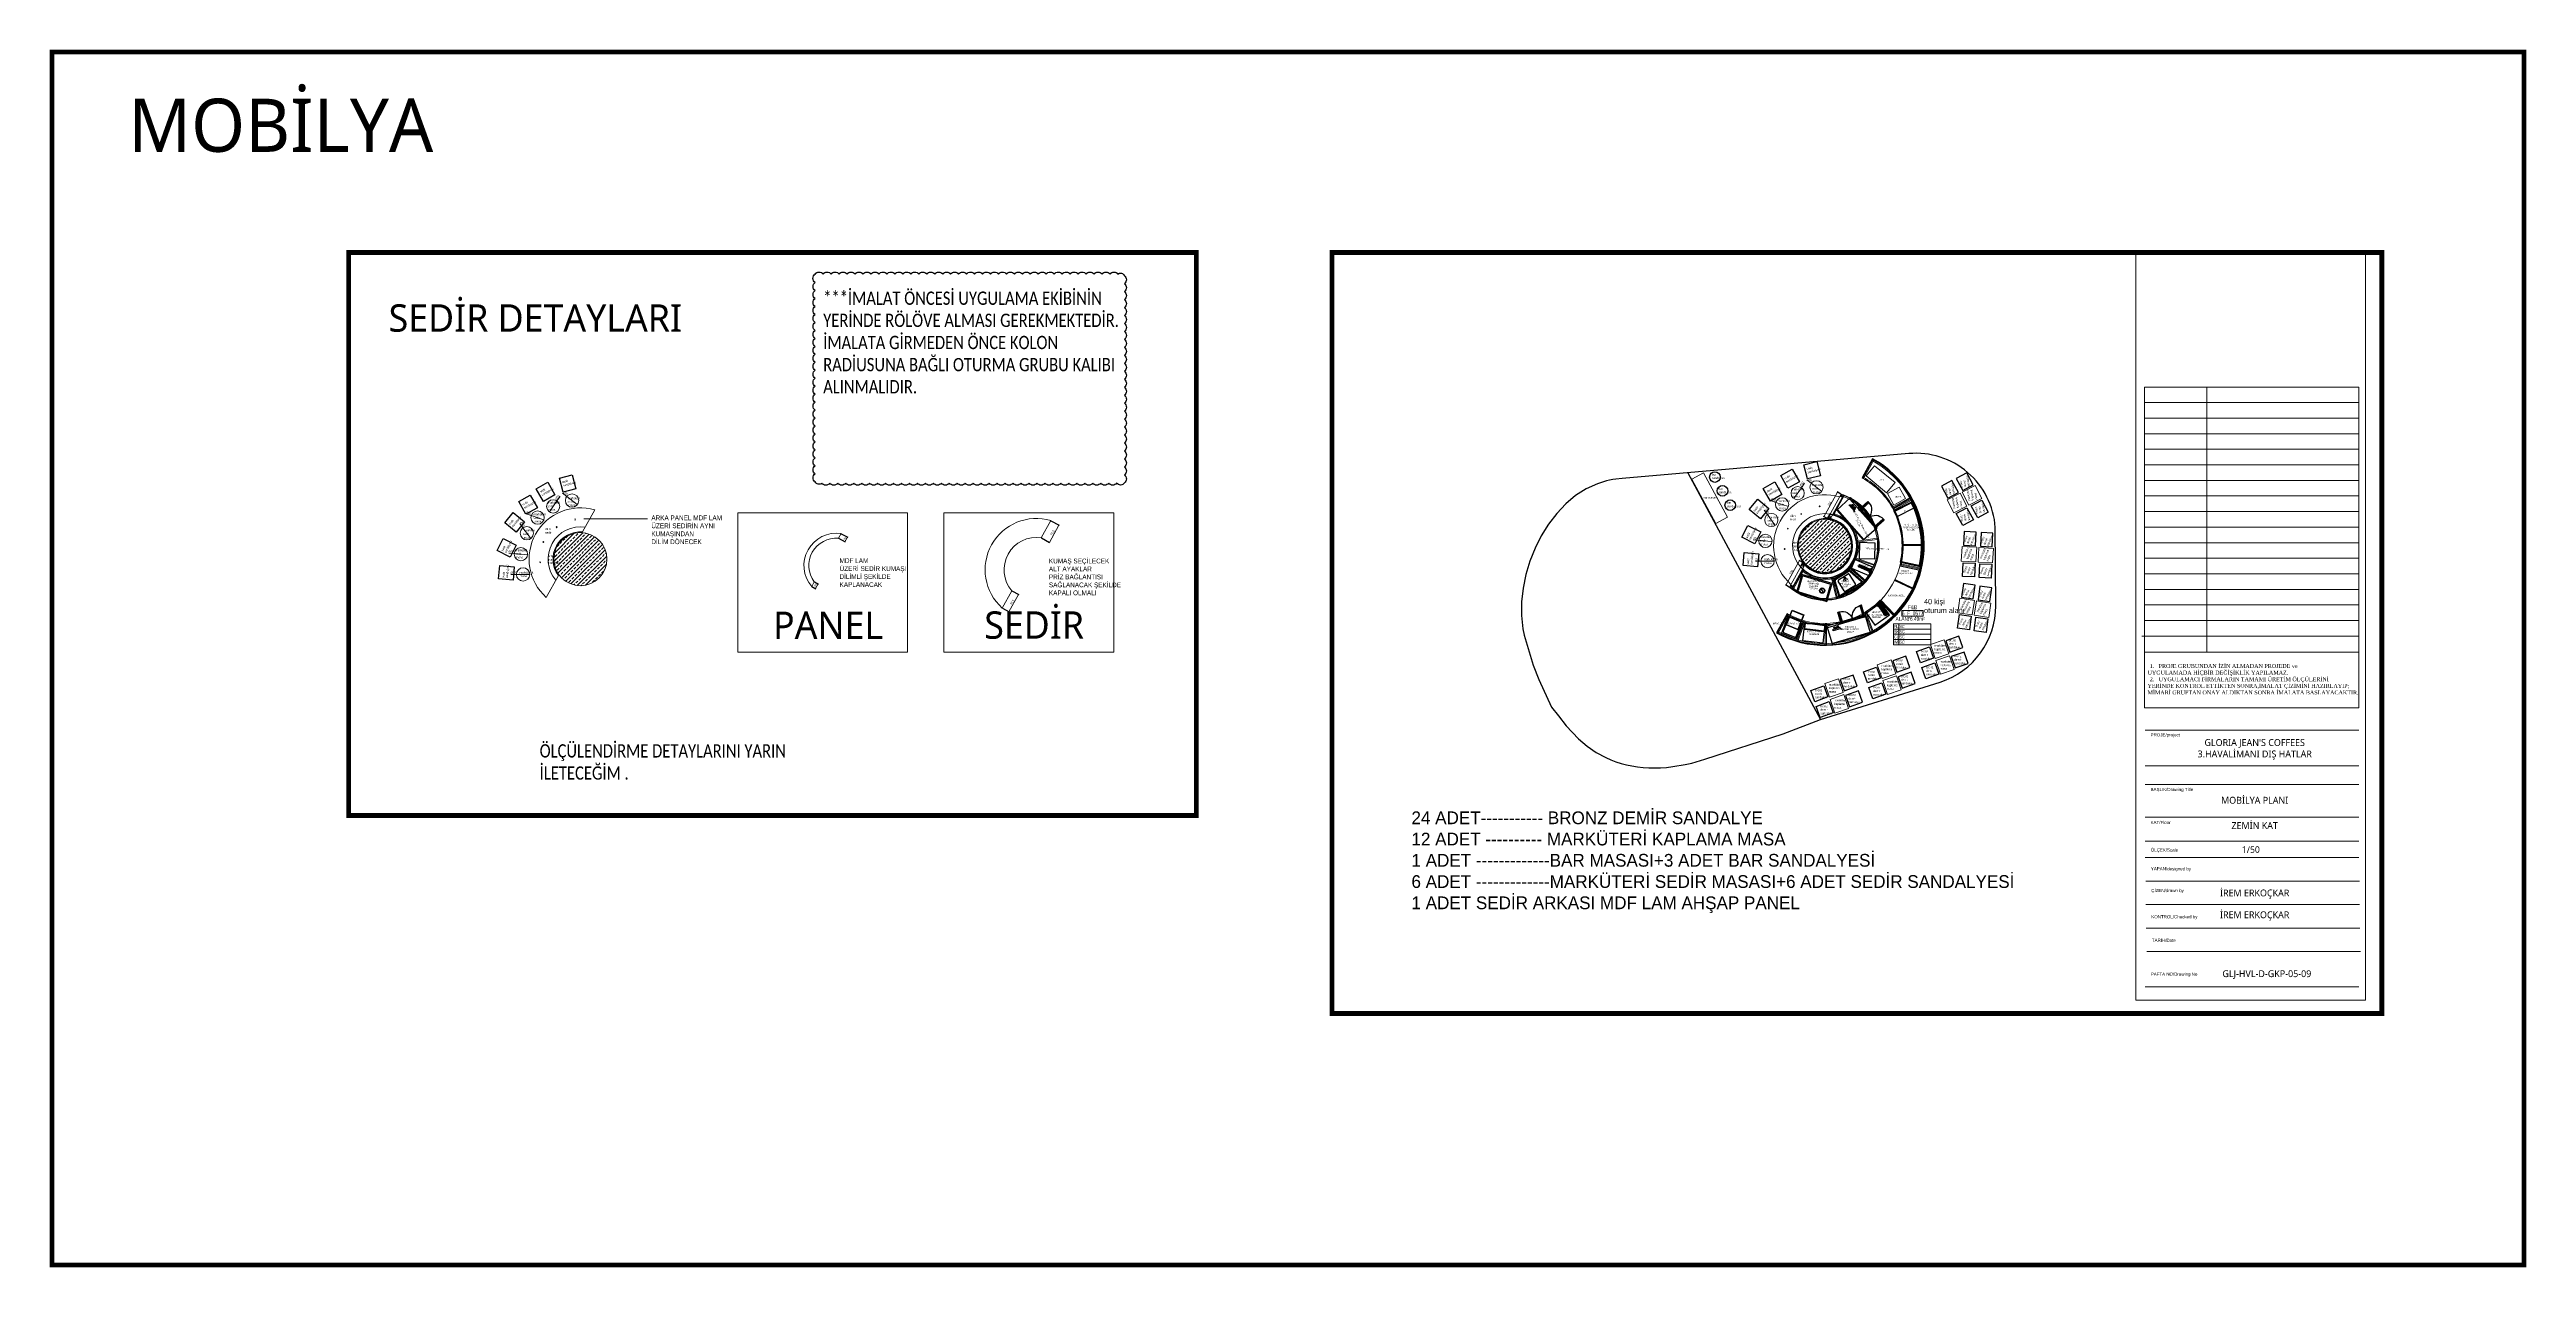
# Model space of a CAD drawing. Header units: millimetres. Extents: x 210628 to 232146, y -111309 to -91563.
# Drawn here: x 218193 to 227519, y -97695 to -93110 of the extents above; entities that cross this region are included whole.
import ezdxf
from ezdxf.enums import TextEntityAlignment as Align

# ---------------------------------------------------------------- set-up
doc = ezdxf.new("R2010")
doc.units = ezdxf.units.MM
doc.header["$PDMODE"] = 2
doc.layers.get('0').update_dxf_attribs({"lineweight": 20})
for name, color, linetype, lineweight in [('ahsap', 34, 'Continuous', 25), ('ahşap kesit', 30, 'Continuous', 30), ('alcıpan', 14, 'Continuous', 25), ('demir-1', 103, 'Continuous', 20), ('irem rev', 23, 'Continuous', 30), ('KP', 167, 'Continuous', 30), ('mermer', 142, 'Continuous', 15), ('t_antet', 24, 'Continuous', 20), ('t_yazı', 23, 'Continuous', 25), ('tefris', 30, 'Continuous', 0), ('tefrişoturum', 59, 'Continuous', 25), ('text', 1, 'Continuous', 20), ('zemin yazı', 7, 'Continuous', 15), ('ölçü', 251, 'Continuous', 5)]:
    doc.layers.add(name, color=color, linetype=linetype, lineweight=lineweight)
for name, color, linetype in [('makine ekipman', 187, 'Continuous'), ('S-COLS', 6, 'Continuous'), ('XR_FA_ARC_F0_UNIFREE$0$A960MN_Other Building', 8, 'Continuous'), ('yazı', 11, 'Continuous')]:
    doc.layers.add(name, color=color, linetype=linetype)
doc.styles.add('ARIALT', font='arial.ttf', dxfattribs={"height": 10})
doc.styles.add('ATU', font='GOTHIC.TTF', dxfattribs={"width": 0.8})
doc.styles.get("Standard").update_dxf_attribs({"font": 'times.ttf', "height": 12})
doc.styles.add('text2', font='calibri.ttf', dxfattribs={"width": 0.8})
doc.styles.add('uban', font='GOTHIC.TTF')
doc.styles.add('UBN', font='GOTHIC.TTF', dxfattribs={"width": 0.8})
doc.styles.add('XR_FA_ARC_F0_GA_ANNO_Room-Tag$0$FA-TXT_ROOM-TAG', font='ARIALN.TTF', dxfattribs={"width": 0.85})
doc.styles.add('Ölçü50', font='calibri.ttf', dxfattribs={"width": 0.7})
doc.dimstyles.new('olcu10', dxfattribs={"dimtxt": 9, "dimasz": 2, "dimexe": 1.25, "dimexo": 0.625, "dimgap": 0.5, "dimtad": 1, "dimdec": 1, "dimrnd": 0.5, "dimzin": 9, "dimtxsty": 'Ölçü50', "dimblk": 'ARCHTICK', "dimcen": 2, "dimclrd": 256, "dimclre": 256, "dimclrt": 6, "dimazin": 2, "dimtfac": 1, "dimtdec": 1, "dimtix": 1, "dimtmove": 0, "dimatfit": 3, "dimldrblk": 'ARCHTICK', "dimfxl": 1, "dimlwd": -1, "dimarcsym": 0})
doc.dimstyles.new('U_DIM_1_20', dxfattribs={"dimtxt": 6, "dimasz": 3, "dimexe": 3, "dimexo": 5, "dimgap": 1, "dimtad": 1, "dimdec": 1, "dimrnd": 0.5, "dimzin": 11, "dimtxsty": 'ATU', "dimblk": 'OBLIQUE', "dimcen": 1.5, "dimdle": 1.25, "dimclrd": 251, "dimclre": 251, "dimclrt": 1, "dimadec": 0, "dimazin": 0, "dimtfac": 1.25, "dimtdec": 1, "dimtix": 1, "dimtofl": 0, "dimtmove": 1, "dimatfit": 3, "dimldrblk": 'OBLIQUE', "dimfxl": 5, "dimtolj": 1, "dimtzin": 0, "dimarcsym": 0})

# ---------------------------------------------------------------- blocks, each defined once
blk = doc.blocks.new('XR_FA_ARC_F0_GA_ANNO_Room-Tag$0$FA-ROOM-TAG')
for points in [[(-400, 109), (400, 109), (400, -109), (-400, -109)], [(-716, -398), (-516, -398), (-516, -594), (-716, -594)], [(-716, -594), (-516, -594), (-516, -790), (-716, -790)], [(-716, -790), (-516, -790), (-516, -986), (-716, -986)], [(-516, -398), (684, -398), (684, -594), (-516, -594)], [(-516, -594), (684, -594), (684, -790), (-516, -790)], [(-516, -790), (684, -790), (684, -986), (-516, -986)], [(-716, -986), (-516, -986), (-516, -1182), (-716, -1182)], [(-516, -986), (684, -986), (684, -1182), (-516, -1182)]]:
    blk.add_lwpolyline(points, close=True)
at = {"style": 'XR_FA_ARC_F0_GA_ANNO_Room-Tag$0$FA-TXT_ROOM-TAG', "width": 0.85}
for s, height, p in [('SK', 118, (-706, -750)), ('CL', 118, (-706, -946)), ('FL', 118, (-706, -554)), ('ALAN:', 148, (-644, -282)), ('WF', 118, (-706, -1142))]:
    blk.add_text(s, height=height, dxfattribs=at).set_placement(p)
blk.add_attdef('ROOM_NAME', text='', height=148, dxfattribs=at).set_placement((0, 301), align=Align.TOP_CENTER)
blk.add_attdef('ROOM_NO', text='', height=148, dxfattribs=at).set_placement((0, 0), align=Align.MIDDLE_CENTER)
for tag, p, height in [('SK_TYPE', (-496, -750), 118), ('CL_TYPE', (-496, -946), 118), ('FL_TYPE', (-496, -554), 118), ('ROOM_AREA', (-202, -282), 148), ('WF_TYPE', (-496, -1142), 118)]:
    blk.add_attdef(tag, p, '', height=height, dxfattribs=at)
at = {"style": 'XR_FA_ARC_F0_GA_ANNO_Room-Tag$0$FA-TXT_ROOM-TAG', "width": 0.85, "flags": 1}
for tag, p in [('SUB_ZONE', (-716, -1632)), ('SCOPE', (-716, -1782)), ('ROOM_NAME_TR', (-716, -1332)), ('ROOM_PHASE', (-716, -1482))]:
    blk.add_attdef(tag, p, '', height=118, dxfattribs=at)
blk = doc.blocks.new('çöp kova1')
at = {"extrusion": (1.52846e-08, -6.3311e-09, 1)}
blk.add_lwpolyline([(0, 0), (-0.9, -60.2), (69.1, -60.2), (70, 0)], close=True, dxfattribs=at)
blk.add_lwpolyline([(4, -9), (4, -53, 0.563333), (8.1, -56.2), (60.1, -56.2, 0.414214), (65.1, -51.2), (66, -9, 0.414214), (61, -4), (9, -4, 0.414214)], format="xyb", close=True, dxfattribs=at)
at = {"extrusion": (1.52846e-08, -6.3311e-09, 1), "elevation": 0}
for points in [[(35.2, -5.3), (95.2, -5.3), (94.3, -53.6), (34.3, -53.6)], [(36.2, -6.3), (94.2, -6.3), (93.3, -52.6), (35.3, -52.6)]]:
    blk.add_lwpolyline(points, close=True, dxfattribs=at)
blk = doc.blocks.new('buzmak')
at = {"extrusion": (1.52846e-08, -6.3311e-09, 1)}
for p, q in [((-65.7, 74.5, 0), (-45.5, 74.5, 0)), ((-65.6, 0.9, 0), (-45.5, 0.9, 0)), ((-45.5, 0.9, 0), (-45.5, 74.5, 0)), ((-44.4, 75.9, 0), (-44.4, 0, 0)), ((0, 10.6, 0), (0, 0.3, 0))]:
    blk.add_line(p, q, dxfattribs=at)
at = {"extrusion": (1.74201e-08, -5.04902e-09, 1)}
blk.add_lwpolyline([(-67, 0), (0, 0), (0, 76), (-67, 76)], dxfattribs=at)
at = {"extrusion": (-1.52846e-08, 6.3311e-09, -1)}
for major_axis, start_param, end_param in [((-501.2, 6.3, 0), -0.08854, 0.063224), ((-499.8, 2.8, 0), -0.081777, 0.070206)]:
    blk.add_ellipse((432.8, 38, 0), major_axis=major_axis, ratio=1, start_param=start_param, end_param=end_param, dxfattribs=at)
blk = doc.blocks.new('pasta+içecekdışhatlar')
at = {"layer": 'makine ekipman'}
for p, q in [((24.1, 72), (-2.1, 1.7)), ((25.9, 68.1), (0.7, 0.7)), ((75.1, -14.8), (84, 53.6)), ((78, -15.2), (87, 53.2)), ((217.3, 65), (239.3, -0.4)), ((219.2, 68.8), (243.1, -2.3))]:
    blk.add_line(p, q, dxfattribs=at)
for centre, radius, start, end in [((126.2, 345.4), 366.9, 249.53007, 288.57189), ((126.2, 345.5), 363.9, 250.0038, 288.57323), ((126.2, 345.5), 294.9, 249.53107, 288.57348), ((126.2, 345.5), 291.9, 249.53105, 288.5735)]:
    blk.add_arc(centre, radius, start, end, dxfattribs=at)
blk = doc.blocks.new('dsfsdgfg')
at = {"layer": 'makine ekipman', "extrusion": (-6.33828e-09, 1.52816e-08, 1)}
for p, q in [((226713.4, -84147.3, 0), (226563.4, -84147.3, 0)), ((226563.4, -84147.3, 0), (226563.5, -84217.3, 0)), ((226713.4, -84149.3, 0), (226563.4, -84149.3, 0)), ((226693.7, -84194.2, 0), (226667, -84194.2, 0)), ((226667, -84198.5, 0), (226693.7, -84198.5, 0)), ((226713.5, -84217.3, 0), (226713.4, -84147.3, 0)), ((226711.5, -84210.8, 0), (226563.5, -84210.8, 0)), ((226563.5, -84217.3, 0), (226713.5, -84217.3, 0)), ((226568.4, -84210.8, 0), (226566.4, -84210.8, 0)), ((226566.4, -84210.8, 0), (226566.4, -84214.3, 0)), ((226572.4, -84210.8, 0), (226566.4, -84210.8, 0)), ((226566.4, -84210.8, 0), (226566.5, -84256.3, 0)), ((226566.4, -84211.3, 0), (226566.4, -84217.3, 0)), ((226566.4, -84212.3, 0), (226566.4, -84216.3, 0)), ((226566.4, -84216.3, 0), (226612.6, -84216.3, 0)), ((226566.4, -84217.3, 0), (226612.6, -84217.3, 0)), ((226566.5, -84256.3, 0), (226572.5, -84256.3, 0)), ((226567.4, -84214.8, 0), (226567.5, -84256.3, 0)), ((226567.5, -84256.3, 0), (226571.5, -84256.3, 0)), ((226568.4, -84214.3, 0), (226568.4, -84210.8, 0)), ((226612.6, -84211.3, 0), (226568.4, -84211.3, 0)), ((226612.6, -84212.3, 0), (226568.4, -84212.3, 0)), ((226571.5, -84256.3, 0), (226571.4, -84210.8, 0)), ((226572.5, -84256.3, 0), (226572.4, -84210.8, 0)), ((226612.6, -84217.3, 0), (226612.6, -84211.3, 0)), ((226612.6, -84216.3, 0), (226612.6, -84212.3, 0)), ((226613.3, -84217.3, 0), (226613.3, -84211.3, 0)), ((226613.3, -84211.3, 0), (226657.5, -84211.3, 0)), ((226613.3, -84216.3, 0), (226613.3, -84212.3, 0)), ((226613.3, -84212.3, 0), (226657.5, -84212.3, 0)), ((226659.5, -84216.3, 0), (226613.3, -84216.3, 0)), ((226659.5, -84217.3, 0), (226613.3, -84217.3, 0)), ((226653.5, -84210.8, 0), (226659.5, -84210.8, 0)), ((226653.5, -84256.3, 0), (226653.5, -84210.8, 0)), ((226659.5, -84256.3, 0), (226653.5, -84256.3, 0)), ((226654.5, -84256.3, 0), (226654.5, -84210.8, 0)), ((226658.5, -84256.3, 0), (226654.5, -84256.3, 0)), ((226657.5, -84214.3, 0), (226657.5, -84210.8, 0)), ((226657.5, -84210.8, 0), (226659.5, -84210.8, 0)), ((226658.5, -84214.8, 0), (226658.5, -84256.3, 0)), ((226659.5, -84210.8, 0), (226659.5, -84214.3, 0)), ((226659.5, -84210.8, 0), (226659.5, -84256.3, 0)), ((226659.5, -84211.3, 0), (226659.5, -84217.3, 0)), ((226659.5, -84212.3, 0), (226659.5, -84216.3, 0)), ((226666.5, -84217.3, 0), (226666.5, -84211.3, 0)), ((226711.5, -84214.3, 0), (226711.5, -84210.8, 0)), ((226711.5, -84210.8, 0), (226713.5, -84210.8, 0)), ((226713.5, -84210.8, 0), (226713.5, -84214.3, 0))]:
    blk.add_line(p, q, dxfattribs=at)
at = {"layer": 'makine ekipman', "extrusion": (6.33828e-09, -1.52816e-08, -1)}
blk.add_lwpolyline([(-226687.6, -84205.8), (-226686.1, -84205.7), (-226684.4, -84205.2), (-226682.6, -84204.6), (-226680.6, -84203.8), (-226678.7, -84203.1), (-226676.8, -84202.5), (-226675.1, -84202), (-226673.7, -84201.8), (-226672.5, -84202), (-226671.7, -84202.5), (-226671.2, -84203.1), (-226671, -84203.8), (-226671.2, -84204.6), (-226671.7, -84205.2), (-226672.5, -84205.7), (-226673.7, -84205.8), (-226675.1, -84205.7), (-226676.8, -84205.2), (-226678.7, -84204.6), (-226680.6, -84203.8), (-226682.6, -84203.1), (-226684.4, -84202.5), (-226686.1, -84202), (-226687.6, -84201.8), (-226688.7, -84202), (-226689.6, -84202.5), (-226690.1, -84203.1), (-226690.2, -84203.8), (-226690.1, -84204.6), (-226689.6, -84205.2), (-226688.7, -84205.7)], close=True, dxfattribs=at)
for centre, major_axis, start_param, end_param in [((226667, -84192, 0), (-1.54, 1.54, 0), 3.927168, 7.068761), ((226693.7, -84196.3, 0), (1.54, 1.54, 0), -0.785221, 2.356372), ((226567.4, -84213.6, 0), (0.884, 0.884, 0), 1.428429, 3.28302), ((226567.4, -84213.6, 0), (0.421, 0.421, 0), -0.785868, 5.497317), ((226571.8, -84215.5, 0), (28.9, 28.9, 0), 0.830398, 2.340555), ((226654.1, -84215.4, 0), (-28.9, 28.9, 0), 3.94169, 5.451847), ((226658.5, -84213.5, 0), (0.884, 0.884, 0), 1.428429, 3.28302), ((226658.6, -84213.6, 0), (-0.421, 0.421, 0), 0.784928, 7.068113), ((226712.5, -84213.5, 0), (-0.884, 0.884, 0), 2.999873, 4.854463), ((226712.5, -84213.5, 0), (0.421, 0.421, 0), -0.785868, 5.497317)]:
    blk.add_ellipse(centre, major_axis=major_axis, ratio=1, start_param=start_param, end_param=end_param, dxfattribs=at)
blk = doc.blocks.new('_Oblique')
at = {"color": 0, "linetype": 'ByBlock', "lineweight": -2}
blk.add_line((-0.5, -0.5), (0.5, 0.5), dxfattribs=at)
blk = doc.blocks.new('*D166')
at = {"layer": 'DEFPOINTS', "color": 0, "transparency": 16777216}
for p in [(225204.4, -94811.9), (225215.6, -94833.9), (225137.6, -94845.9)]:
    blk.add_point(p, dxfattribs=at)
at = {"layer": 'ölçü', "color": 251, "lineweight": -2, "transparency": 16777216}
for p, q in [((225147.7, -94868.5), (225216.7, -94833.4)), ((225206.7, -94816.3), (225217, -94836.6)), ((225139.8, -94850.4), (225150.2, -94870.6))]:
    blk.add_line(p, q, dxfattribs=at)
at = {"layer": 'ölçü', "color": 251, "lineweight": -2, "transparency": 16777216, "xscale": 3, "yscale": 3, "zscale": 3}
for p, rotation in [((225215.6, -94833.9), 26.97541801354265), ((225148.8, -94868), 206.9754180135426)]:
    blk.add_blockref('_Oblique', p, dxfattribs=dict(at, rotation=rotation))
at = {"layer": 'ölçü', "color": 1, "transparency": 16777216, "insert": (225180.4, -94847.3), "char_height": 6, "attachment_point": 5, "rotation": 26.97542, "style": 'ATU'}
blk.add_mtext('\\A1;75', dxfattribs=at)
blk = doc.blocks.new('_ArchTick')
at = {"color": 0, "linetype": 'ByBlock', "const_width": 0.15}
blk.add_lwpolyline([(-0.5, -0.5), (0.5, 0.5)], dxfattribs=at)
blk = doc.blocks.new('*D167')
at = {"layer": 'DEFPOINTS', "color": 0, "transparency": 16777216}
for p in [(224781.9, -95033.3), (224795.7, -95041, 0), (224744.2, -95133.6, 0)]:
    blk.add_point(p, dxfattribs=at)
at = {"layer": 'ölçü', "transparency": 16777216}
blk.add_line((224730.5, -95126), (224781.9, -95033.3), dxfattribs=at)
at = {"layer": 'ölçü', "lineweight": -2, "transparency": 16777216}
for p, q in [((224795.1, -95040.7), (224780.8, -95032.7)), ((224743.6, -95133.3), (224729.4, -95125.4))]:
    blk.add_line(p, q, dxfattribs=at)
at = {"layer": 'ölçü', "transparency": 16777216, "xscale": 2, "yscale": 2, "zscale": 2}
for p, rotation in [((224781.9, -95033.3), 60.95190575358134), ((224730.5, -95126), 240.9519057535813)]:
    blk.add_blockref('_ArchTick', p, dxfattribs=dict(at, rotation=rotation))
at = {"layer": 'ölçü', "color": 6, "transparency": 16777216, "insert": (224751.7, -95077.2), "char_height": 9, "attachment_point": 5, "rotation": 60.95191, "style": 'Ölçü50'}
blk.add_mtext('106', dxfattribs=at)
blk = doc.blocks.new('*D168')
at = {"layer": 'DEFPOINTS', "color": 0, "transparency": 16777216}
for p in [(224938.8, -94783.3, 0), (224874, -94868.4), (224887.4, -94875.8, 0)]:
    blk.add_point(p, dxfattribs=at)
at = {"layer": 'ölçü', "transparency": 16777216}
blk.add_line((224925.4, -94775.9), (224874, -94868.4), dxfattribs=at)
at = {"layer": 'ölçü', "lineweight": -2, "transparency": 16777216}
for p, q in [((224938.2, -94783), (224924.3, -94775.2)), ((224886.8, -94875.5), (224872.9, -94867.8))]:
    blk.add_line(p, q, dxfattribs=at)
at = {"layer": 'ölçü', "transparency": 16777216, "xscale": 2, "yscale": 2, "zscale": 2}
for p, rotation in [((224925.4, -94775.9), 60.94747749124182), ((224874, -94868.4), 240.9474774912419)]:
    blk.add_blockref('_ArchTick', p, dxfattribs=dict(at, rotation=rotation))
at = {"layer": 'ölçü', "color": 6, "transparency": 16777216, "insert": (224895.3, -94819.7), "char_height": 9, "attachment_point": 5, "rotation": 60.94748, "style": 'Ölçü50'}
blk.add_mtext('106', dxfattribs=at)
blk = doc.blocks.new('fhgfgh')
at = {"layer": 'tefris', "linetype": 'Continuous'}
blk.add_lwpolyline([(229996.1, -96600), (229978.3, -96548), (230030.4, -96530.2), (230048.1, -96582.3)], close=True, dxfattribs=at)
at = {"layer": 'tefrişoturum'}
for points in [[(230100.5, -96558.7), (230085.5, -96516.3), (230036.5, -96533.5), (230051.4, -96576)], [(229941.5, -96616.7), (229926.1, -96574.4), (229975, -96556.6), (229990.3, -96598.9)]]:
    blk.add_lwpolyline(points, close=True, dxfattribs=at)
at = {"layer": 'yazı', "char_height": 8, "attachment_point": 1, "style": 'UBN'}
for s, insert, rotation in [('bronz \\Pdemir\\Psandalye', (229942.3, -96569.5), 359.88208), ('marküteri\\Pkaplama \\Pmasa', (229994.2, -96547.9), 359.88208), ('bronz \\Pdemir\\Psandalye', (230048, -96527.2), 359.23139)]:
    blk.add_mtext_dynamic_manual_height_columns(s, width=49.273, gutter_width=0.2, heights=[0], dxfattribs=dict(at, insert=insert, rotation=rotation))
blk = doc.blocks.new('evye')
for p, q in [((28.1, -2.7), (8.4, -72.7)), ((118.5, -72.7), (8.4, -72.7)), ((29.1, -9.5), (14.5, -62.6)), ((108.4, -67.7), (18.3, -67.7)), ((27.2, -5.7), (98.1, -5.7)), ((28.1, -2.7), (97.2, -2.7)), ((33, -6.6), (92.5, -6.6)), ((38.3, -59.6), (38.3, -17.6)), ((42.3, -13.6), (84.3, -13.6)), ((42.3, -63.6), (84.3, -63.6)), ((88.3, -59.6), (88.3, -17.6)), ((96.3, -9.4), (112.2, -62.5)), ((97.2, -2.7), (118.5, -72.7))]:
    blk.add_line(p, q)
at = {"extrusion": (-3.1669e-08, -1.40285e-08, 1)}
for p, q in [((61.4, -22, 0), (54.6, -26, 0)), ((64.8, -24.5, 0), (63.6, -32.3, 0)), ((68.7, -23.7, 0), (73.6, -29.8, 0))]:
    blk.add_line(p, q, dxfattribs=at)
for centre, start, end in [((18.3, -63.7), 163.31344, 270), ((33, -10.6), 90, 163.31344), ((42.3, -17.6), 90, 180), ((42.3, -59.6), 180, 270), ((84.3, -17.6), 0, 90), ((84.3, -59.6), 270, 0), ((92.5, -10.6), 17.86615, 90), ((108.4, -63.7), 270, 17.86615)]:
    blk.add_arc(centre, 4, start, end)
blk.add_ellipse((65.8, -19.7, 0), major_axis=(-0.26, 3.18, 0), ratio=1, start_param=1.640450345151218, end_param=7.923635652330804, dxfattribs=at)
blk = doc.blocks.new('bulaşık tezgah')
at = {"ltscale": 50, "extrusion": (1.52846e-08, -6.3311e-09, 1)}
blk.add_lwpolyline([(-70, 0), (-70, -120), (0, -120), (0, 0)], close=True, dxfattribs=at)
blk.add_lwpolyline([(-66, -8), (-66, -112, 0.414214), (-62, -116), (-8, -116, 0.414214), (-4, -112), (-4, -8, 0.414214), (-8, -4), (-62, -4, 0.414214)], format="xyb", close=True, dxfattribs=at)
for radius in [10, 8.5]:
    blk.add_circle((-36.2, -91.3, 0), radius, dxfattribs=at)
for centre, start, end in [((-40.5, -91.3, 0), 180, 0), ((-32, -91.3, 0), 0, 180)]:
    blk.add_arc(centre, 4.25, start, end, dxfattribs=at)
blk = doc.blocks.new('SDFSG')
at = {"layer": 'makine ekipman'}
for p, q in [((221215.1, -95592), (221275.1, -95592)), ((221215.1, -95652), (221215.1, -95592)), ((221275.1, -95652), (221215.1, -95652)), ((221275.1, -95592), (221275.1, -95652))]:
    blk.add_line(p, q, dxfattribs=at)
blk = doc.blocks.new('bardaklıkemaar')
at = {"ltscale": 50, "extrusion": (-5.24232e-09, 1.90091e-08, 1)}
for p, q in [((0, 0, 0), (-34.3, -6.9)), ((0, 0), (13.8, -68.6, 0)), ((-34.3, -6.9), (-20.5, -75.5, 0)), ((-20.5, -75.5, 0), (13.8, -68.6, 0))]:
    blk.add_line(p, q, dxfattribs=at)
at = {"ltscale": 50}
for p, q in [((-7.5, -74.8, 0), (-17.4, -25.8, 0)), ((-4.5, -74.2, 0), (-14.4, -25.2, 0)), ((-1.6, -73.6, 0), (-11.5, -24.6, 0))]:
    blk.add_line(p, q, dxfattribs=at)
at = {"ltscale": 50, "extrusion": (-5.24232e-09, 1.90091e-08, 1), "elevation": 0}
for points in [[(-9.4, -75.2), (0.3, -73.2), (-9.6, -24.2), (-19.3, -26.2)], [(-13.5, -73.7), (4.3, -70.1), (3.9, -68.1), (-13.9, -71.7)], [(-11.5, -75.4), (2.3, -72.6), (1.9, -70.6), (-11.9, -73.4)]]:
    blk.add_lwpolyline(points, close=True, dxfattribs=at)
at = {"extrusion": (-5.24232e-09, 1.90091e-08, 1), "elevation": 0, "flags": 128}
for points in [[(4.2, -70.1), (-13.5, -73.7), (-13.8, -71.7), (-13.5, -73.7), (4.2, -70.1), (3.9, -68.1)], [(3.9, -68.1), (-13.8, -71.7), (3.9, -68.1)]]:
    blk.add_lwpolyline(points, close=True, dxfattribs=at)
blk = doc.blocks.new('kahveçekmece-flat-1')
for p, q in [((-2.3, 53.6), (50, 53.6)), ((-2.3, 50.6), (50, 50.5)), ((-2.3, 47.6), (50, 47.6)), ((2, 41.9), (2, 60))]:
    blk.add_line(p, q)
at = {"extrusion": (-1.39832e-08, -1.12909e-08, 1), "elevation": 0}
for points in [[(-2.3, 45.6), (-2.3, 55.5), (50, 55.5), (50, 45.6)], [(-2, 43.6), (-2, 57.6), (0, 57.6), (0, 43.6)]]:
    blk.add_lwpolyline(points, close=True, dxfattribs=at)
at = {"extrusion": (-1.52846e-08, 6.3311e-09, 1), "elevation": 0}
blk.add_lwpolyline([(55.1, -6.9), (55, 60), (0, 60), (0.1, -6.9)], close=True, dxfattribs=at)
at = {"extrusion": (-1.52846e-08, 6.3311e-09, 1), "elevation": 0, "flags": 128}
blk.add_lwpolyline([(0, 60), (0, 41.9), (2, 41.9), (0, 41.9), (0, 60), (2, 60)], close=True, dxfattribs=at)
blk = doc.blocks.new('*D158')
at = {"layer": 'DEFPOINTS', "color": 0, "transparency": 16777216}
for p in [(224692.7, -94814.3, 0), (224740.3, -94829.8, 0)]:
    blk.add_point(p, dxfattribs=at)
at = {"layer": 'ölçü', "transparency": 16777216}
for p in [(224672.9, -94807.9), (224740.3, -94829.8)]:
    blk.add_line(p, (224692.7, -94814.3), dxfattribs=at)
at = {"layer": 'ölçü', "transparency": 16777216, "xscale": 2, "yscale": 2, "zscale": 2}
for p, rotation in [((224692.7, -94814.3), 342.0016894127354), ((224740.3, -94829.8), 162.0016894127354)]:
    blk.add_blockref('_ArchTick', p, dxfattribs=dict(at, rotation=rotation))
at = {"layer": 'ölçü', "color": 6, "transparency": 16777216, "insert": (224683, -94804.3), "char_height": 9, "attachment_point": 5, "rotation": 342.00169, "style": 'Ölçü50'}
blk.add_mtext('∅50', dxfattribs=at)
blk = doc.blocks.new('*D159')
at = {"layer": 'DEFPOINTS', "color": 0, "transparency": 16777216}
for p in [(224826.3, -94742.5, 0), (224865.9, -94773.1, 0)]:
    blk.add_point(p, dxfattribs=at)
at = {"layer": 'ölçü', "transparency": 16777216}
for p in [(224809.9, -94729.7), (224865.9, -94773.1)]:
    blk.add_line(p, (224826.3, -94742.5), dxfattribs=at)
at = {"layer": 'ölçü', "transparency": 16777216, "xscale": 2, "yscale": 2, "zscale": 2}
for p, rotation in [((224826.3, -94742.5), 322.2430683865826), ((224865.9, -94773.1), 142.2430683865826)]:
    blk.add_blockref('_ArchTick', p, dxfattribs=dict(at, rotation=rotation))
at = {"layer": 'ölçü', "color": 6, "transparency": 16777216, "insert": (224820.5, -94729.7), "char_height": 9, "attachment_point": 5, "rotation": 322.24307, "style": 'Ölçü50'}
blk.add_mtext('∅50', dxfattribs=at)
blk = doc.blocks.new('*D160')
at = {"layer": 'DEFPOINTS', "color": 0, "transparency": 16777216}
for p in [(224760.8, -94800.3, 0), (224789.4, -94759.3, 0)]:
    blk.add_point(p, dxfattribs=at)
at = {"layer": 'ölçü', "transparency": 16777216}
for p in [(224801.3, -94742.2), (224760.8, -94800.3)]:
    blk.add_line(p, (224789.4, -94759.3), dxfattribs=at)
at = {"layer": 'ölçü', "transparency": 16777216, "xscale": 2, "yscale": 2, "zscale": 2}
for p, rotation in [((224760.8, -94800.3), 55.14061536765603), ((224789.4, -94759.3), 235.140615367656)]:
    blk.add_blockref('_ArchTick', p, dxfattribs=dict(at, rotation=rotation))
at = {"layer": 'ölçü', "color": 6, "transparency": 16777216, "insert": (224791.1, -94745.4), "char_height": 9, "attachment_point": 5, "rotation": 55.14062, "style": 'Ölçü50'}
blk.add_mtext('∅50', dxfattribs=at)
blk = doc.blocks.new('*D161')
at = {"layer": 'DEFPOINTS', "color": 0, "transparency": 16777216}
for p in [(224661.4, -94860.5, 0), (224690.5, -94901.1, 0)]:
    blk.add_point(p, dxfattribs=at)
at = {"layer": 'ölçü', "transparency": 16777216}
for p in [(224649.2, -94843.6), (224690.5, -94901.1)]:
    blk.add_line(p, (224661.4, -94860.5), dxfattribs=at)
at = {"layer": 'ölçü', "transparency": 16777216, "xscale": 2, "yscale": 2, "zscale": 2}
for p, rotation in [((224661.4, -94860.5), 305.7002159248765), ((224690.5, -94901.1), 125.7002159248765)]:
    blk.add_blockref('_ArchTick', p, dxfattribs=dict(at, rotation=rotation))
at = {"layer": 'ölçü', "color": 6, "transparency": 16777216, "insert": (224659.5, -94846.6), "char_height": 9, "attachment_point": 5, "rotation": 305.70022, "style": 'Ölçü50'}
blk.add_mtext('∅50', dxfattribs=at)
blk = doc.blocks.new('*D162')
at = {"layer": 'DEFPOINTS', "color": 0, "transparency": 16777216}
for p in [(224628.7, -94957.7, 0), (224678.6, -94961.8, 0)]:
    blk.add_point(p, dxfattribs=at)
at = {"layer": 'ölçü', "transparency": 16777216}
for p in [(224608, -94955.9), (224678.6, -94961.8)]:
    blk.add_line(p, (224628.7, -94957.7), dxfattribs=at)
at = {"layer": 'ölçü', "transparency": 16777216, "xscale": 2, "yscale": 2, "zscale": 2}
for p, rotation in [((224628.7, -94957.7), 355.2436093872661), ((224678.6, -94961.8), 175.2436093872662)]:
    blk.add_blockref('_ArchTick', p, dxfattribs=dict(at, rotation=rotation))
at = {"layer": 'ölçü', "color": 6, "transparency": 16777216, "insert": (224616.9, -94950.1), "char_height": 9, "attachment_point": 5, "rotation": 355.24361, "style": 'Ölçü50'}
blk.add_mtext('∅50', dxfattribs=at)
blk = doc.blocks.new('*D163')
at = {"layer": 'DEFPOINTS', "color": 0, "transparency": 16777216}
for p in [(224636.8, -95036, 0), (224686.8, -95035.9, 0)]:
    blk.add_point(p, dxfattribs=at)
at = {"layer": 'ölçü', "transparency": 16777216}
for p in [(224615.9, -95036), (224686.8, -95035.9)]:
    blk.add_line(p, (224636.8, -95036), dxfattribs=at)
at = {"layer": 'ölçü', "transparency": 16777216, "xscale": 2, "yscale": 2, "zscale": 2}
for p, rotation in [((224636.8, -95036), 0.1019767003898655), ((224686.8, -95035.9), 180.1019767003899)]:
    blk.add_blockref('_ArchTick', p, dxfattribs=dict(at, rotation=rotation))
at = {"layer": 'ölçü', "color": 6, "transparency": 16777216, "insert": (224624.3, -95029.4), "char_height": 9, "attachment_point": 5, "rotation": 0.10198, "style": 'Ölçü50'}
blk.add_mtext('∅50', dxfattribs=at)
blk = doc.blocks.new('fdhg')
at = {"layer": 'tefrişoturum'}
blk.add_lwpolyline([(230072.7, -95630.2), (230122.7, -95630.2), (230122.7, -95685.2), (230072.7, -95685.2)], close=True, dxfattribs=at)
at = {"layer": 'yazı', "insert": (230078.5, -95643.6), "char_height": 8, "attachment_point": 1, "style": 'UBN'}
blk.add_mtext_dynamic_manual_height_columns('sedir\\Psandalyesi', width=49.273, gutter_width=0.2, heights=[0], dxfattribs=at)
blk = doc.blocks.new('*D169')
at = {"layer": 'DEFPOINTS', "color": 0, "transparency": 16777216}
for p in [(220007.3, -94864.1, 0), (220054.8, -94879.6, 0)]:
    blk.add_point(p, dxfattribs=at)
at = {"layer": 'ölçü', "transparency": 16777216}
for p in [(219987.5, -94857.7), (220054.8, -94879.6)]:
    blk.add_line(p, (220007.3, -94864.1), dxfattribs=at)
at = {"layer": 'ölçü', "transparency": 16777216, "xscale": 2, "yscale": 2, "zscale": 2}
for p, rotation in [((220007.3, -94864.1), 342.0016894126671), ((220054.8, -94879.6), 162.0016894126672)]:
    blk.add_blockref('_ArchTick', p, dxfattribs=dict(at, rotation=rotation))
at = {"layer": 'ölçü', "color": 6, "transparency": 16777216, "insert": (219997.5, -94854.1), "char_height": 9, "attachment_point": 5, "rotation": 342.00169, "style": 'Ölçü50'}
blk.add_mtext('∅50', dxfattribs=at)
blk = doc.blocks.new('*D170')
at = {"layer": 'DEFPOINTS', "color": 0, "transparency": 16777216}
for p in [(220140.9, -94792.3, 0), (220180.4, -94822.9, 0)]:
    blk.add_point(p, dxfattribs=at)
at = {"layer": 'ölçü', "transparency": 16777216}
for p in [(220124.4, -94779.5), (220180.4, -94822.9)]:
    blk.add_line(p, (220140.9, -94792.3), dxfattribs=at)
at = {"layer": 'ölçü', "transparency": 16777216, "xscale": 2, "yscale": 2, "zscale": 2}
for p, rotation in [((220140.9, -94792.3), 322.24306838658), ((220180.4, -94822.9), 142.2430683865799)]:
    blk.add_blockref('_ArchTick', p, dxfattribs=dict(at, rotation=rotation))
at = {"layer": 'ölçü', "color": 6, "transparency": 16777216, "insert": (220135.1, -94779.5), "char_height": 9, "attachment_point": 5, "rotation": 322.24307, "style": 'Ölçü50'}
blk.add_mtext('∅50', dxfattribs=at)
blk = doc.blocks.new('*D171')
at = {"layer": 'DEFPOINTS', "color": 0, "transparency": 16777216}
for p in [(220103.9, -94809.1, 0), (220075.3, -94850.1, 0)]:
    blk.add_point(p, dxfattribs=at)
at = {"layer": 'ölçü', "transparency": 16777216}
for p in [(220075.3, -94850.1), (220115.8, -94792)]:
    blk.add_line(p, (220103.9, -94809.1), dxfattribs=at)
at = {"layer": 'ölçü', "transparency": 16777216, "xscale": 2, "yscale": 2, "zscale": 2}
for p, rotation in [((220103.9, -94809.1), 235.1406153676929), ((220075.3, -94850.1), 55.14061536769297)]:
    blk.add_blockref('_ArchTick', p, dxfattribs=dict(at, rotation=rotation))
at = {"layer": 'ölçü', "color": 6, "transparency": 16777216, "insert": (220105.6, -94795.2), "char_height": 9, "attachment_point": 5, "rotation": 55.14062, "style": 'Ölçü50'}
blk.add_mtext('∅50', dxfattribs=at)
blk = doc.blocks.new('*D172')
at = {"layer": 'DEFPOINTS', "color": 0, "transparency": 16777216}
for p in [(219975.9, -94910.3, 0), (220005.1, -94950.9, 0)]:
    blk.add_point(p, dxfattribs=at)
at = {"layer": 'ölçü', "transparency": 16777216}
for p in [(219963.7, -94893.4), (220005.1, -94950.9)]:
    blk.add_line(p, (219975.9, -94910.3), dxfattribs=at)
at = {"layer": 'ölçü', "transparency": 16777216, "xscale": 2, "yscale": 2, "zscale": 2}
for p, rotation in [((219975.9, -94910.3), 305.7002159249056), ((220005.1, -94950.9), 125.7002159249056)]:
    blk.add_blockref('_ArchTick', p, dxfattribs=dict(at, rotation=rotation))
at = {"layer": 'ölçü', "color": 6, "transparency": 16777216, "insert": (219974, -94896.4), "char_height": 9, "attachment_point": 5, "rotation": 305.70022, "style": 'Ölçü50'}
blk.add_mtext('∅50', dxfattribs=at)
blk = doc.blocks.new('*D173')
at = {"layer": 'DEFPOINTS', "color": 0, "transparency": 16777216}
for p in [(219943.3, -95007.5, 0), (219993.1, -95011.6, 0)]:
    blk.add_point(p, dxfattribs=at)
at = {"layer": 'ölçü', "transparency": 16777216}
for p in [(219922.5, -95005.7), (219993.1, -95011.6)]:
    blk.add_line(p, (219943.3, -95007.5), dxfattribs=at)
at = {"layer": 'ölçü', "transparency": 16777216, "xscale": 2, "yscale": 2, "zscale": 2}
for p, rotation in [((219943.3, -95007.5), 355.2436093872357), ((219993.1, -95011.6), 175.2436093872357)]:
    blk.add_blockref('_ArchTick', p, dxfattribs=dict(at, rotation=rotation))
at = {"layer": 'ölçü', "color": 6, "transparency": 16777216, "insert": (219931.4, -94999.9), "char_height": 9, "attachment_point": 5, "rotation": 355.24361, "style": 'Ölçü50'}
blk.add_mtext('∅50', dxfattribs=at)
blk = doc.blocks.new('*D174')
at = {"layer": 'DEFPOINTS', "color": 0, "transparency": 16777216}
for p in [(219951.3, -95085.8, 0), (220001.3, -95085.7, 0)]:
    blk.add_point(p, dxfattribs=at)
at = {"layer": 'ölçü', "transparency": 16777216}
for p in [(219930.5, -95085.8), (220001.3, -95085.7)]:
    blk.add_line(p, (219951.3, -95085.8), dxfattribs=at)
at = {"layer": 'ölçü', "transparency": 16777216, "xscale": 2, "yscale": 2, "zscale": 2}
for p, rotation in [((219951.3, -95085.8), 0.1019767003565333), ((220001.3, -95085.7), 180.1019767003565)]:
    blk.add_blockref('_ArchTick', p, dxfattribs=dict(at, rotation=rotation))
at = {"layer": 'ölçü', "color": 6, "transparency": 16777216, "insert": (219938.9, -95079.2), "char_height": 9, "attachment_point": 5, "rotation": 0.10198, "style": 'Ölçü50'}
blk.add_mtext('∅50', dxfattribs=at)
blk = doc.blocks.new('*D177')
at = {"lineweight": -2, "transparency": 16777216}
for p, q in [((221073.2, -95114), (221088, -95122.2)), ((221063.5, -95131.5), (221078.3, -95139.7))]:
    blk.add_line(p, q, dxfattribs=at)
at = {"transparency": 16777216}
blk.add_line((221086.9, -95121.6), (221077.2, -95139.1), dxfattribs=at)
at = {"layer": 'DEFPOINTS', "color": 0, "transparency": 16777216}
for p in [(221072.7, -95113.7, 0), (221063, -95131.2, 0), (221077.2, -95139.1)]:
    blk.add_point(p, dxfattribs=at)
at = {"transparency": 16777216, "xscale": 2, "yscale": 2, "zscale": 2}
for p, rotation in [((221077.2, -95139.1), 240.9504351893495), ((221086.9, -95121.6), 60.95043518934953)]:
    blk.add_blockref('_ArchTick', p, dxfattribs=dict(at, rotation=rotation))
at = {"color": 6, "transparency": 16777216, "insert": (221077.6, -95127.9), "char_height": 9, "attachment_point": 5, "rotation": 60.95044, "style": 'Ölçü50'}
blk.add_mtext('20', dxfattribs=at)
blk = doc.blocks.new('*D178')
at = {"lineweight": -2, "transparency": 16777216}
for p, q in [((221174.1, -94932.4), (221198.5, -94945.9)), ((221164.4, -94949.8), (221188.8, -94963.4))]:
    blk.add_line(p, q, dxfattribs=at)
at = {"transparency": 16777216}
blk.add_line((221187.7, -94962.8), (221197.4, -94945.3), dxfattribs=at)
at = {"layer": 'DEFPOINTS', "color": 0, "transparency": 16777216}
for p in [(221173.6, -94932.1, 0), (221163.9, -94949.5, 0), (221197.4, -94945.3)]:
    blk.add_point(p, dxfattribs=at)
at = {"transparency": 16777216, "xscale": 2, "yscale": 2, "zscale": 2}
for p, rotation in [((221187.7, -94962.8), 240.9504351894632), ((221197.4, -94945.3), 60.95043518946321)]:
    blk.add_blockref('_ArchTick', p, dxfattribs=dict(at, rotation=rotation))
at = {"color": 6, "transparency": 16777216, "insert": (221188.1, -94951.6), "char_height": 9, "attachment_point": 5, "rotation": 60.95044, "style": 'Ölçü50'}
blk.add_mtext('20', dxfattribs=at)
blk = doc.blocks.new('*D181')
at = {"transparency": 16777216}
blk.add_line((221957.7, -94965), (221993.8, -94899.9), dxfattribs=at)
at = {"lineweight": -2, "transparency": 16777216}
for p, q in [((221963.8, -94883.3), (221994.9, -94900.5)), ((221927.6, -94948.3), (221958.7, -94965.6))]:
    blk.add_line(p, q, dxfattribs=at)
at = {"layer": 'DEFPOINTS', "color": 0, "transparency": 16777216}
for p in [(221963.2, -94883, 0), (221993.8, -94899.9), (221927.1, -94948, 0)]:
    blk.add_point(p, dxfattribs=at)
at = {"transparency": 16777216, "xscale": 2, "yscale": 2, "zscale": 2}
for p, rotation in [((221993.8, -94899.9), 60.95043518960025), ((221957.7, -94965), 240.9504351896003)]:
    blk.add_blockref('_ArchTick', p, dxfattribs=dict(at, rotation=rotation))
at = {"color": 6, "transparency": 16777216, "insert": (221970.5, -94929.5), "char_height": 9, "attachment_point": 5, "rotation": 60.95044, "style": 'Ölçü50'}
blk.add_mtext('74,5', dxfattribs=at)
blk = doc.blocks.new('*D182')
at = {"lineweight": -2, "transparency": 16777216}
for p, q in [((221780.9, -95212.5), (221806.8, -95226.9)), ((221817, -95147.4), (221842.9, -95161.8))]:
    blk.add_line(p, q, dxfattribs=at)
at = {"transparency": 16777216}
blk.add_line((221841.8, -95161.2), (221805.7, -95226.2), dxfattribs=at)
at = {"layer": 'DEFPOINTS', "color": 0, "transparency": 16777216}
for p in [(221780.4, -95212.2, 0), (221816.5, -95147.1, 0), (221805.7, -95226.2)]:
    blk.add_point(p, dxfattribs=at)
at = {"transparency": 16777216, "xscale": 2, "yscale": 2, "zscale": 2}
for p, rotation in [((221841.8, -95161.2), 60.95043518961116), ((221805.7, -95226.2), 240.9504351896111)]:
    blk.add_blockref('_ArchTick', p, dxfattribs=dict(at, rotation=rotation))
at = {"color": 6, "transparency": 16777216, "insert": (221818.5, -95190.8), "char_height": 9, "attachment_point": 5, "rotation": 60.95044, "style": 'Ölçü50'}
blk.add_mtext('74,5', dxfattribs=at)

msp = doc.modelspace()

# ---------------------------------------------------------------- hatches: boundary and pattern name
at = {"layer": 'S-COLS', "lineweight": 5}
h = msp.add_hatch(dxfattribs=at)
h.set_pattern_fill('FP_2837', color=256, scale=0.1, style=0, pattern_type=2)
h.set_pattern_definition([(45, (151791.869, -127428.15), (-14.826403, 14.826403), []), (45, (151806.695, -127428.15), (-14.826403, 14.826403), [10.4838, -5.2419])])
h.paths.add_polyline_path([(220191.87, -95128.15), (220203.07, -95127.52), (220214.12, -95125.64), (220224.9, -95122.54), (220235.26, -95118.25), (220245.07, -95112.82), (220254.22, -95106.33), (220262.58, -95098.86), (220270.05, -95090.5), (220276.54, -95081.35), (220281.97, -95071.54), (220286.26, -95061.18), (220289.36, -95050.4), (220291.24, -95039.35), (220291.87, -95028.15), (220291.24, -95016.95), (220289.36, -95005.9), (220286.26, -94995.12), (220281.97, -94984.76), (220276.54, -94974.95), (220270.05, -94965.8), (220262.58, -94957.44), (220253.84, -94949.7), (220245.07, -94943.48), (220235.26, -94938.05), (220224.9, -94933.76), (220214.12, -94930.66), (220203.07, -94928.78), (220191.87, -94928.15), (220180.67, -94928.78), (220169.62, -94930.66), (220158.84, -94933.76), (220148.48, -94938.05), (220138.67, -94943.48), (220129.52, -94949.97), (220121.16, -94957.44), (220113.69, -94965.8), (220107.2, -94974.95), (220101.77, -94984.76), (220097.48, -94995.12), (220094.38, -95005.9), (220092.5, -95016.95), (220091.87, -95028.15), (220092.5, -95039.35), (220094.38, -95050.4), (220097.48, -95061.18), (220101.77, -95071.54), (220107.2, -95081.35), (220113.69, -95090.5), (220121.16, -95098.86), (220129.52, -95106.33), (220138.67, -95112.82), (220149.29, -95118.58), (220158.84, -95122.54), (220169.62, -95125.64), (220180.67, -95127.52)], flags=0)
h = msp.add_hatch(dxfattribs=at)
h.set_pattern_fill('FP_2837', color=256, scale=0.1, style=0, pattern_type=2)
h.set_pattern_definition([(45, (156477.345, -127378.353), (-14.826403, 14.826403), []), (45, (156492.171, -127378.353), (-14.826403, 14.826403), [10.4838, -5.2419])])
h.paths.add_polyline_path([(224877.34, -95078.35), (224888.54, -95077.72), (224899.6, -95075.85), (224910.37, -95072.74), (224920.73, -95068.45), (224930.55, -95063.03), (224939.69, -95056.54), (224948.06, -95049.06), (224955.53, -95040.7), (224962.02, -95031.56), (224967.44, -95021.74), (224971.73, -95011.38), (224974.84, -95000.61), (224976.72, -94989.55), (224977.34, -94978.35), (224976.72, -94967.16), (224974.84, -94956.1), (224971.73, -94945.33), (224967.44, -94934.96), (224962.02, -94925.15), (224955.53, -94916), (224948.06, -94907.64), (224939.32, -94899.9), (224930.55, -94893.68), (224920.73, -94888.26), (224910.37, -94883.96), (224899.6, -94880.86), (224888.54, -94878.98), (224877.34, -94878.35), (224866.15, -94878.98), (224855.09, -94880.86), (224844.32, -94883.96), (224833.96, -94888.26), (224824.14, -94893.68), (224815, -94900.17), (224806.63, -94907.64), (224799.16, -94916), (224792.67, -94925.15), (224787.25, -94934.96), (224782.96, -94945.33), (224779.85, -94956.1), (224777.97, -94967.16), (224777.34, -94978.35), (224777.97, -94989.55), (224779.85, -95000.61), (224782.96, -95011.38), (224787.25, -95021.74), (224792.67, -95031.56), (224799.16, -95040.7), (224806.63, -95049.06), (224815, -95056.54), (224824.14, -95063.03), (224834.77, -95068.79), (224844.32, -95072.74), (224855.09, -95075.85), (224866.15, -95077.72)], flags=0)

# ---------------------------------------------------------------- linework, layer by layer
at = {"color": 252}
for p, q in [((226048.57, -93873.52), (226048.57, -96688.03)), ((226913.04, -93873.52), (226913.04, -96688.03)), ((226048.57, -96688.03), (226913.04, -96688.03))]:
    msp.add_line(p, q, dxfattribs=at)
at = {"color": 250}
for p, q in [((226080.62, -94438.83), (226887.84, -94438.83)), ((226315.14, -94380.23), (226315.14, -95378.59)), ((226080.62, -94497.42), (226887.84, -94497.42)), ((226080.62, -94556.02), (226887.84, -94556.02)), ((226080.62, -94614.61), (226887.84, -94614.61)), ((226080.62, -94673.21), (226887.84, -94673.21)), ((226080.62, -94731.8), (226887.84, -94731.8)), ((226080.62, -94790.4), (226887.84, -94790.4)), ((226080.62, -94848.99), (226887.84, -94848.99)), ((226080.62, -94907.59), (226887.84, -94907.59)), ((226080.62, -94966.18), (226887.84, -94966.18)), ((226080.62, -95024.78), (226887.84, -95024.78)), ((226080.62, -95083.37), (226887.84, -95083.37)), ((226080.62, -95141.97), (226887.84, -95141.97)), ((226080.62, -95200.56), (226887.84, -95200.56)), ((226080.62, -95259.16), (226887.84, -95259.16)), ((226070.41, -95317.75), (226877.63, -95317.75)), ((226080.62, -95317.75), (226887.84, -95317.75)), ((226888.07, -95671.97), (226083.64, -95671.97)), ((226083.64, -95806.18), (226888.07, -95806.18)), ((226888.07, -95876.23), (226083.64, -95876.23)), ((226888.07, -96000.04), (226083.64, -96000.04)), ((226888.07, -96090.11), (226083.64, -96090.11)), ((226888.07, -96151.31), (226083.64, -96151.31)), ((226890.14, -96239.85), (226085.71, -96239.85)), ((226890.14, -96328.39), (226085.71, -96328.39)), ((226892.21, -96416.94), (226087.78, -96416.94)), ((226894.28, -96505.48), (226089.85, -96505.48)), ((226888.07, -96638.63), (226083.64, -96638.63))]:
    msp.add_line(p, q, dxfattribs=at)
at = {"color": 2, "const_width": 18.49}
for points in [[(218202.73, -93118.93), (227509.73, -93118.93), (227509.73, -97685.45), (218202.73, -97685.45)], [(219319.61, -93873.52), (222511.04, -93873.52), (222511.04, -95992.9), (219319.61, -95992.9)], [(223022.05, -96738.61), (223022.05, -93873.52), (226974.78, -93873.52), (226974.78, -96738.61)]]:
    msp.add_lwpolyline(points, close=True, dxfattribs=at)
at = {"color": 250}
for points in [[(226080.62, -94380.23), (226887.84, -94380.23)], [(226080.62, -94380.23), (226080.62, -95587.87), (226887.84, -95587.87), (226887.84, -94380.23)], [(226887.84, -95378.59), (226080.62, -95378.59)]]:
    msp.add_lwpolyline(points, dxfattribs=at)
at = {"elevation": 0}
for points in [[(225064.01, -94676.29), (225141.64, -94739.32), (225110.13, -94778.14), (225032.49, -94715.11)], [(225113.23, -94781.18), (225156.8, -94756.64), (225181.33, -94800.2), (225137.77, -94824.74)]]:
    msp.add_lwpolyline(points, close=True, dxfattribs=at)
msp.add_lwpolyline([(220205.65, -94876.92), (220444.86, -94876.92)])
for points in [[(220784.69, -94853.78), (221423.98, -94853.78), (221423.98, -95377.76), (220784.69, -95377.76)], [(221560.63, -94853.78), (222199.92, -94853.78), (222199.92, -95377.76), (221560.63, -95377.76)]]:
    msp.add_lwpolyline(points, close=True)
at = {"layer": 'ahsap', "elevation": 0}
for points in [[(220144.9, -95116.19), (220144.91, -95116.19)], [(224830.38, -95066.4), (224830.38, -95066.39)]]:
    msp.add_lwpolyline(points, dxfattribs=at)
at = {"layer": 'ahsap'}
msp.add_arc((224881.29, -94980.48, 0), 359.35, 346.798246, 346.798436, dxfattribs=at)
at = {"layer": 'ahşap kesit'}
for p, q in [((225019.24, -94723.15, 0), (225058.12, -94653.23, 0)), ((224735.56, -95233.61, 0), (224695.74, -95305.3, 0)), ((224737.31, -95234.58, 0), (224698.47, -95304.52, 0))]:
    msp.add_line(p, q, dxfattribs=at)
at = {"layer": 'ahşap kesit', "elevation": 0}
for points in [[(225057.33, -94650.51), (225017.72, -94722.31)], [(225019.24, -94723.15), (225017.72, -94722.31)], [(224947.17, -94788.23), (224907.8, -94859.68)], [(224949.07, -94788.94), (224909.82, -94860.21)], [(224909.82, -94860.21), (224907.8, -94859.68)], [(224754.71, -95139.42), (224794.24, -95068.25)], [(224794.24, -95068.25), (224792.73, -95066.85)], [(224754.71, -95139.42), (224753.11, -95138.18)], [(224698.47, -95304.52), (224696.71, -95303.56)], [(224737.31, -95234.58), (224735.56, -95233.61)]]:
    msp.add_lwpolyline(points, dxfattribs=at)
at = {"layer": 'ahşap kesit'}
for radius, start, end in [(374, 240.950435, 61.232978), (372, 241.258478, 60.925567)]:
    msp.add_arc((224877.34, -94978.35, 0), radius, start, end, dxfattribs=at)
at = {"layer": 'alcıpan', "elevation": 0}
for points in [[(224895.73, -94858.24), (224886.02, -94875.71)], [(224897.04, -94858.45), (224887.38, -94875.84)], [(224785.14, -95057.35), (224794.84, -95039.87)]]:
    msp.add_lwpolyline(points, dxfattribs=at)
at = {"layer": 'alcıpan'}
for centre, radius, start, end in [((224877.46, -94978.36, 0), 121.5, 220.549573, 81.351298), ((224877.46, -94978.36, 0), 120.25, 220.963202, 81.572966), ((224877.46, -94978.36, 0), 103, 216.670429, 85.230441), ((224877.46, -94978.36, 0), 104.25, 217.72964, 84.920913), ((224877.34, -94978.35, 0), 201, 240.954136, 240.954477)]:
    msp.add_arc(centre, radius, start, end, dxfattribs=at)
at = {"layer": 'demir-1'}
for p, q in [((225022.72, -94725.11, 0), (225061.61, -94655.17, 0)), ((224887.38, -94875.84, 0), (224938.79, -94783.27, 0)), ((224897.96, -94877.41, 0), (224934.32, -94811.92, 0)), ((225130.93, -94833.58, 0), (225200.67, -94794.37, 0)), ((225132.89, -94837.06, 0), (225202.63, -94797.86, 0)), ((225134.8, -94840.58, 0), (225204.59, -94801.35, 0)), ((225136.66, -94844.12, 0), (225206.55, -94804.83, 0)), ((224990.08, -95026.54, 0), (225065.82, -95052.7, 0)), ((224991.6, -95022.83, 0), (225067.25, -95048.96, 0)), ((224998.61, -94960.74, 0), (225073.83, -94949.66, 0)), ((224999.19, -94964.7, 0), (225074.41, -94953.62, 0)), ((224752.13, -95139.96, 0), (224792.73, -95066.85, 0)), ((224790.42, -95050.4, 0), (224802.59, -95049.09, 0)), ((224795.67, -95040.96, 0), (224797.52, -95058.23, 0)), ((224902.06, -95098.36, 0), (224920.75, -95176.17, 0)), ((224905.96, -95097.5, 0), (224924.65, -95175.28, 0)), ((224968.48, -95060.34, 0), (225029.01, -95112.66, 0)), ((224971.09, -95057.31, 0), (225031.63, -95109.63, 0)), ((225140.09, -95108.02, 0), (225206.01, -95139.44, 0)), ((225140.97, -95106.22, 0), (225206.88, -95137.63, 0)), ((225141.84, -95104.42, 0), (225207.74, -95135.83, 0)), ((225159.65, -95052.96, 0), (225237.96, -95069.68, 0)), ((225160.38, -95054.13, 0), (225231.84, -95069.4, 0)), ((225160.65, -95049.08, 0), (225238.92, -95065.8, 0)), ((225161.59, -95045.19, 0), (225239.84, -95061.9, 0)), ((225162.48, -95041.29, 0), (225240.72, -95058, 0)), ((224744.2, -95133.63, 0), (224757.03, -95131.12, 0)), ((224752.13, -95139.96, 0), (224749.14, -95124.72, 0)), ((225082.87, -95185.77, 0), (225138.41, -95243.3, 0)), ((225085.69, -95182.94, 0), (225141.29, -95240.52, 0)), ((225087.84, -95182.17, 0), (225138.57, -95234.71, 0)), ((224740.83, -95236.48, 0), (224701.98, -95306.43, 0)), ((224879.42, -95270.35, 0), (224879.26, -95350.35, 0)), ((224883.42, -95270.35, 0), (224883.26, -95350.36, 0))]:
    msp.add_line(p, q, dxfattribs=at)
at = {"layer": 'demir-1', "elevation": 0}
for points in [[(224948.14, -94786.46), (224933.83, -94792.21)], [(224938.79, -94783.27), (224943.26, -94795.33)], [(220207.33, -94926.32), (220207.34, -94926.31)], [(224903.03, -94868.3), (224887.42, -94875.79)], [(224892.66, -94866.36), (224897.96, -94877.42)], [(224892.81, -94876.52), (224892.82, -94876.51)], [(224744.2, -95133.63), (224795.67, -95040.96)], [(224753.11, -95138.18), (224802.59, -95049.09)], [(224757.95, -95141.83), (224797.29, -95070.99)], [(224799.77, -95259.82), (224772.12, -95335.16)], [(224803.53, -95261.19), (224775.88, -95336.54)], [(225027.99, -95228.44), (225056.56, -95304.34)], [(225031.48, -95226.36), (225060.3, -95302.93)]]:
    msp.add_lwpolyline(points, dxfattribs=at)
at = {"layer": 'demir-1'}
for centre in [(220191.98, -95028.15, 0), (224877.46, -94978.36, 0)]:
    msp.add_circle(centre, 100, dxfattribs=at)
for centre, radius, start, end in [((224877.34, -94978.35, 0), 368, 241.261827, 60.923471), ((224877.34, -94978.35, 0), 292, 27.368257, 60.925567), ((224877.33, -94978.37, 0), 296.02, 28.682704, 60.923764), ((224877.46, -94978.36, 0), 202.5, 232.68807, 69.864573), ((224877.46, -94978.36, 0), 198.5, 232.520374, 70.04169), ((224877.46, -94978.36, 0), 194.5, 70.226183, 73.152354), ((224877.46, -94978.36, 0), 204.5, 69.778643, 72.547356), ((224877.34, -94978.35, 0), 296, 27.394935, 28.986434), ((224877.46, -94978.36, 0), 126.5, 227.650801, 74.244042), ((224877.46, -94978.36, 0), 122.5, 227.208147, 75.657979), ((224876.83, -94979.51, 0), 104.25, 78.306425, 84.171087), ((224876.83, -94979.51, 0), 114.25, 76.746177, 82.039009), ((224877.46, -94978.36, 0), 126.5, 75.183188, 75.189495), ((224875.24, -94980.59, 0), 109.86, 219.457522, 224.967045), ((224877.34, -94978.35, 0), 293, 315.923661, 345.010669), ((224877.34, -94978.35, 0), 366, 315.539293, 345.596337), ((224877.34, -94978.35, 0), 292, 345.197071, 347.552743), ((224877.34, -94978.35, 0), 296, 345.234236, 347.552743), ((224877.34, -94978.35, 0), 296, 241.337572, 315.501165), ((224877.34, -94978.35, 0), 292, 241.342875, 315.521774), ((224878.32, -94973.35, 0), 209, 230.076556, 232.859226), ((224878.32, -94973.35, 0), 199, 229.522875, 232.446498)]:
    msp.add_arc(centre, radius, start, end, dxfattribs=at)
at = {"layer": 'irem rev'}
msp.add_lwpolyline([(221076.07, -93955.24, -0.5205671), (221106.07, -93955.24, -0.5205671), (221136.07, -93955.24, -0.5205671), (221166.07, -93955.24, -0.5205671), (221196.07, -93955.24, -0.5205671), (221226.07, -93955.24, -0.5205671), (221256.07, -93955.24, -0.5205671), (221286.07, -93955.24, -0.5205671), (221316.07, -93955.24, -0.5205671), (221346.07, -93955.24, -0.5205671), (221376.07, -93955.24, -0.5205671), (221406.07, -93955.24, -0.5205671), (221436.07, -93955.24, -0.5205671), (221466.07, -93955.24, -0.5205671), (221496.07, -93955.24, -0.5205671), (221526.07, -93955.24, -0.5205671), (221556.07, -93955.24, -0.5205671), (221586.07, -93955.24, -0.5205671), (221616.07, -93955.24, -0.5205671), (221646.07, -93955.24, -0.5205671), (221676.07, -93955.24, -0.5205671), (221706.07, -93955.24, -0.5205671), (221736.07, -93955.24, -0.5205671), (221766.07, -93955.24, -0.5205671), (221796.07, -93955.24, -0.5205671), (221826.07, -93955.24, -0.5205671), (221856.07, -93955.24, -0.5205671), (221886.07, -93955.24, -0.5205671), (221916.07, -93955.24, -0.5205671), (221946.07, -93955.24, -0.5205671), (221976.07, -93955.24, -0.5205671), (222006.07, -93955.24, -0.5205671), (222036.07, -93955.24, -0.5205671), (222066.07, -93955.24, -0.5205671), (222096.07, -93955.24, -0.5205671), (222126.07, -93955.24, -0.5205671), (222156.07, -93955.24, -0.5205671), (222186.07, -93955.24, -0.5205671), (222216.07, -93955.24, -0.5205671), (222240.23, -93961.08, -0.5205671), (222240.23, -93991.08, -0.5205671), (222240.23, -94021.08, -0.5205671), (222240.23, -94051.08, -0.5205671), (222240.23, -94081.08, -0.5205671), (222240.23, -94111.08, -0.5205671), (222240.23, -94141.08, -0.5205671), (222240.23, -94171.08, -0.5205671), (222240.23, -94201.08, -0.5205671), (222240.23, -94231.08, -0.5205671), (222240.23, -94261.08, -0.5205671), (222240.23, -94291.08, -0.5205671), (222240.23, -94321.08, -0.5205671), (222240.23, -94351.08, -0.5205671), (222240.23, -94381.08, -0.5205671), (222240.23, -94411.08, -0.5205671), (222240.23, -94441.08, -0.5205671), (222240.23, -94471.08, -0.5205671), (222240.23, -94501.08, -0.5205671), (222240.23, -94531.08, -0.5205671), (222240.23, -94561.08, -0.5205671), (222240.23, -94591.08, -0.5205671), (222240.23, -94621.08, -0.5205671), (222240.23, -94651.08, -0.5205671), (222240.23, -94681.08, -0.5205671), (222240.23, -94711.08, -0.5205671), (222240.23, -94741.08, -0.5205671), (222211.13, -94741.98, -0.5205671), (222181.13, -94741.98, -0.5205671), (222151.13, -94741.98, -0.5205671), (222121.13, -94741.98, -0.5205671), (222091.13, -94741.98, -0.5205671), (222061.13, -94741.98, -0.5205671), (222031.13, -94741.98, -0.5205671), (222001.13, -94741.98, -0.5205671), (221971.13, -94741.98, -0.5205671), (221941.13, -94741.98, -0.5205671), (221911.13, -94741.98, -0.5205671), (221881.13, -94741.98, -0.5205671), (221851.13, -94741.98, -0.5205671), (221821.13, -94741.98, -0.5205671), (221791.13, -94741.98, -0.5205671), (221761.13, -94741.98, -0.5205671), (221731.13, -94741.98, -0.5205671), (221701.13, -94741.98, -0.5205671), (221671.13, -94741.98, -0.5205671), (221641.13, -94741.98, -0.5205671), (221611.13, -94741.98, -0.5205671), (221581.13, -94741.98, -0.5205671), (221551.13, -94741.98, -0.5205671), (221521.13, -94741.98, -0.5205671), (221491.13, -94741.98, -0.5205671), (221461.13, -94741.98, -0.5205671), (221431.13, -94741.98, -0.5205671), (221401.13, -94741.98, -0.5205671), (221371.13, -94741.98, -0.5205671), (221341.13, -94741.98, -0.5205671), (221311.13, -94741.98, -0.5205671), (221281.13, -94741.98, -0.5205671), (221251.13, -94741.98, -0.5205671), (221221.13, -94741.98, -0.5205671), (221191.13, -94741.98, -0.5205671), (221161.13, -94741.98, -0.5205671), (221131.13, -94741.98, -0.5205671), (221101.13, -94741.98, -0.5205671), (221076.07, -94737.04, -0.5205671), (221076.07, -94707.04, -0.5205671), (221076.07, -94677.04, -0.5205671), (221076.07, -94647.04, -0.5205671), (221076.07, -94617.04, -0.5205671), (221076.07, -94587.04, -0.5205671), (221076.07, -94557.04, -0.5205671), (221076.07, -94527.04, -0.5205671), (221076.07, -94497.04, -0.5205671), (221076.07, -94467.04, -0.5205671), (221076.07, -94437.04, -0.5205671), (221076.07, -94407.04, -0.5205671), (221076.07, -94377.04, -0.5205671), (221076.07, -94347.04, -0.5205671), (221076.07, -94317.04, -0.5205671), (221076.07, -94287.04, -0.5205671), (221076.07, -94257.04, -0.5205671), (221076.07, -94227.04, -0.5205671), (221076.07, -94197.04, -0.5205671), (221076.07, -94167.04, -0.5205671), (221076.07, -94137.04, -0.5205671), (221076.07, -94107.04, -0.5205671), (221076.07, -94077.04, -0.5205671), (221076.07, -94047.04, -0.5205671), (221076.07, -94017.04, -0.5205671), (221076.07, -93987.04, -0.5205671)], format="xyb", close=True, dxfattribs=at)
at = {"layer": 'KP', "elevation": 0}
for points in [[(225058.12, -94653.23), (225059.67, -94658.7)], [(225061.6, -94655.19), (225056.18, -94656.73)]]:
    msp.add_lwpolyline(points, dxfattribs=at)
at = {"layer": 'mermer', "elevation": 0}
for points in [[(224947.17, -94788.23), (224948.14, -94786.46)], [(224924.16, -94890.07), (224924.16, -94890.07)], [(220238.68, -94939.87), (220238.68, -94939.87)]]:
    msp.add_lwpolyline(points, dxfattribs=at)
at = {"layer": 'mermer'}
msp.add_arc((224877.46, -94978.36, 0), 204.5, 232.205964, 69.864573, dxfattribs=at)
at = {"layer": 'tefris', "linetype": 'Continuous', "elevation": 0}
msp.add_lwpolyline([(224376.91, -94727.39), (224420.88, -94703.6), (224511.1, -94870.31), (224467.12, -94894.11), (224376.91, -94727.39)], dxfattribs=at)
at = {"layer": 'tefris', "elevation": 0}
for points in [[(224859.64, -94831.26), (224856.57, -94826.9)], [(224856.62, -94831.29), (224859.65, -94827.21)], [(220104.49, -94909.93), (220101.41, -94905.57)], [(220101.47, -94909.96), (220104.49, -94905.88)], [(220174.17, -94881.06), (220171.09, -94876.7)], [(220171.15, -94881.09), (220174.17, -94877.01)], [(220246.39, -94842.98), (220200.55, -94925.51)], [(221173.57, -94932.06), (221163.86, -94949.54)], [(221963.22, -94882.95), (221927.08, -94948.01)], [(224739.32, -94915.83), (224736.25, -94911.47)], [(224736.3, -94915.86), (224739.33, -94911.78)], [(224789.96, -94860.14), (224786.89, -94855.78)], [(224786.94, -94860.17), (224789.97, -94856.09)], [(220053.85, -94965.63), (220050.77, -94961.27)], [(220050.83, -94965.66), (220053.85, -94961.58)], [(224727.84, -94992.13), (224724.77, -94987.77)], [(224724.82, -94992.16), (224727.85, -94988.08)], [(220042.37, -95041.93), (220039.29, -95037.57)], [(220039.35, -95041.96), (220042.37, -95037.88)], [(220063.53, -95172.2), (220109.37, -95089.67)], [(221062.98, -95131.17), (221072.68, -95113.7)], [(221780.36, -95212.17), (221816.49, -95147.11)]]:
    msp.add_lwpolyline(points, dxfattribs=at)
at = {"layer": 'tefris', "linetype": 'Continuous'}
for centre in [(224846.11, -94757.79, 0), (220089.62, -94829.63, 0), (220160.63, -94807.58, 0), (224716.51, -94822.07, 0), (224775.1, -94779.83, 0), (219990.47, -94930.59, 0), (220031.03, -94871.87, 0), (224675.95, -94880.79, 0), (219968.18, -95009.53, 0), (224653.65, -94959.73, 0), (224661.77, -95035.91, 0), (219976.29, -95085.71, 0)]:
    msp.add_circle(centre, 25, dxfattribs=at)
at = {"layer": 'tefris'}
for centre, radius, start, end in [((220191.98, -95028.15, 0), 193, 73.626974, 228.273896), ((224877.46, -94978.36, 0), 193, 73.248636, 228.654708), ((220191.98, -95028.15, 0), 121.5, 81.351298, 220.549573), ((220191.98, -95028.15, 0), 103, 85.230442, 216.670429), ((221155.3, -95052.18, 0), 121.5, 81.351298, 220.549573), ((221908.81, -95068.13, 0), 193, 73.626974, 228.273896), ((224877.46, -94978.36, 0), 121.5, 81.351298, 220.549573), ((224877.46, -94978.36, 0), 103, 85.230442, 216.670429), ((221155.3, -95052.18, 0), 103, 85.230442, 216.670429), ((221908.81, -95068.13, 0), 121.5, 81.351298, 220.549573)]:
    msp.add_arc(centre, radius, start, end, dxfattribs=at)
at = {"layer": 'tefrişoturum'}
for centre in [(224463.52, -94719.1, 0), (224492.17, -94771.21, 0), (224521.25, -94824.96, 0)]:
    msp.add_circle(centre, 20, dxfattribs=at)
at = {"layer": 'XR_FA_ARC_F0_UNIFREE$0$A960MN_Other Building', "elevation": 0}
for points in [[(225193.41, -94629.89), (224113.82, -94724.33), (224090.42, -94727.26, 0.0591467), (224044.22, -94736.7), (224021.9, -94744.09), (223979.28, -94763.81), (223939.22, -94789.06), (223902.01, -94819.96), (223867.89, -94855.86), (223837.11, -94896.06), (223809.9, -94939.89), (223786.51, -94986.65), (223767.17, -95035.65), (223752.14, -95086.19), (223741.64, -95137.58), (223735.94, -95189.15), (223735.25, -95240.18), (223739.84, -95290), (223744.92, -95314.41), (223779.49, -95427.59), (223800.64, -95481.43), (223848.49, -95584.92), (223875.15, -95618.52), (223903.6, -95656.11), (223949.57, -95704.93), (223982.39, -95732.45), (224016.92, -95755.97), (224053.14, -95775.48), (224071.87, -95783.75), (224091.02, -95791.02), (224110.57, -95797.3), (224130.54, -95802.58), (224150.9, -95806.87), (224171.67, -95810.18), (224192.84, -95812.5), (224214.41, -95813.83), (224236.37, -95814.17), (224258.72, -95813.54), (224281.45, -95811.92), (224304.57, -95809.32), (224351.96, -95801.18), (224376.22, -95795.65), (224425.85, -95781.66), (224720.04, -95685.26), (224861.49, -95632.1)], [(224361.01, -94703.33), (224861.49, -95632.1), (225311.45, -95490.84, 0.3268739), (225520.97, -95203.59), (225519.12, -94908.66, 0.4203782), (225193.71, -94630.84)]]:
    msp.add_lwpolyline(points, format="xyb", dxfattribs=at)

# ---------------------------------------------------------------- block references
at = {"xscale": 0.1, "yscale": 0.1, "zscale": 0.1}
msp.add_blockref('XR_FA_ARC_F0_GA_ANNO_Room-Tag$0$FA-ROOM-TAG', (225207.84, -95232.03), dxfattribs=at).add_auto_attribs({'ROOM_NO': '6_F_0577', 'ROOM_NAME': 'F&B', 'ROOM_AREA': '76.49m²', 'FL_TYPE': 'SC', 'SK_TYPE': 'SC', 'CL_TYPE': 'SC', 'WF_TYPE': 'SC'})
at = {"layer": 'demir-1'}
for name, p, rotation in [('fhgfgh', (164020.67, -336615.79, 0), 98.53601386697426), ('fhgfgh', (164076.86, -336586.76, 0), 98.53601386697426), ('dsfsdgfg', (312261.91, -320345.97, 0), 131.5349053739711), ('pasta+içecekdışhatlar', (225237.64, -95052.68, 0), 98.412096566602), ('fhgfgh', (48900.06, -271280.66, 0), 67.73341738475705), ('fhgfgh', (48963.19, -271284.49, 0), 67.73341738475705), ('fhgfgh', (33665.12, -254785.06, 0), 62.54263806874167), ('fhgfgh', (33727.63, -254794.59, 0), 62.54263806874167), ('dsfsdgfg', (466106.16, -112714.87, 0), 196.2445769861382)]:
    msp.add_blockref(name, p, dxfattribs=dict(at, rotation=rotation))
at = {"layer": 'demir-1', "xscale": -1, "rotation": 178.6184438871238}
msp.add_blockref('SDFSG', (1550.49, -185256.72, 0), dxfattribs=at)
at = {"layer": 'demir-1'}
for p in [(-4903.42, 1122.37, 0), (-4703.63, 1198.11, 0), (-4683.26, 1138.25, 0), (-5101.5, 1051.91, 0), (-4883.05, 1062.5, 0), (-5081.13, 992.04, 0)]:
    msp.add_blockref('fhgfgh', p, dxfattribs=at)
at = {"layer": 'makine ekipman', "extrusion": (2.91816e-07, 9.51462e-07, -1), "xscale": -1, "zscale": -1, "rotation": 286.686419878797}
msp.add_blockref('bulaşık tezgah', (-224790.46, -95085.76, -0.03), dxfattribs=at)
at = {"layer": 'makine ekipman', "extrusion": (7.53007e-09, -6.98868e-09, 1), "rotation": 31.34889073666355}
msp.add_blockref('evye', (224885.86, -95116.32, 0), dxfattribs=at)
at = {"layer": 'makine ekipman', "extrusion": (-9.70755e-09, 4.18251e-09, 1), "xscale": -1, "rotation": 78.0984615973814}
msp.add_blockref('bardaklıkemaar', (224978.2, -95061.56, 0), dxfattribs=at)
at = {"layer": 'makine ekipman', "extrusion": (-8.15193e-06, 1.1476e-05, 1), "rotation": 305.4335235019678}
msp.add_blockref('kahveçekmece-flat-1', (225039.85, -95227.65, -2.93), dxfattribs=at)
at = {"layer": 'makine ekipman', "rotation": 68.6161939078496}
msp.add_blockref('çöp kova1', (224714.12, -95306.57, 0), dxfattribs=at)
at = {"layer": 'makine ekipman', "extrusion": (2.10945e-07, 1.91507e-06, 1), "xscale": -1, "rotation": 83.65817354388903}
msp.add_blockref('buzmak', (224870.35, -95344.47, -0.13), dxfattribs=at)
at = {"layer": 'ölçü'}
for p, rotation in [((-27356.76, -124435.87), 29.41004335324397), ((-26426.82, -58714.74), 14.26079441294207), ((-22737.05, -124434.2), 29.41004335324397), ((-22671.28, -124386.08), 29.41004335324397), ((-21741.35, -58664.94), 14.26079441294207), ((-27422.52, -124483.99), 29.41004335324397), ((4588.54, -211789), 50.56404133901921), ((-96.94, -211838.8), 50.56404133901921), ((35492.05, -257211.51), 63.2071650746225), ((30806.58, -257261.3), 63.2071650746225), ((108526.32, -315535.11), 84.81186309167298), ((103840.84, -315584.91), 84.81186309167298)]:
    msp.add_blockref('fdhg', p, dxfattribs=dict(at, rotation=rotation))

# ---------------------------------------------------------------- texts
at = {"color": 250, "insert": (226092.27, -95480.45), "char_height": 14.9485, "width": 1027.7992, "attachment_point": 4}
msp.add_mtext('\\pi-33.306,l41.912,t41.912;1.^IPROJE GRUBUNDAN İZİN ALMADAN PROJEDE ve \\P\\pi0,l0;UYGULAMADA HİÇBİR DEĞİŞİKLİK YAPILAMAZ.\\P\\pi-33.306,l41.912;2.^IUYGULAMACI FİRMALARIN TAMAMI ÜRETİM ÖLÇÜLERİNİ \\P\\pi0,l0;YERİNDE KONTROL ETTİKTEN SONRA,İMALAT ÇİZİMİNİ HAZIRLAYIP;\\PMİMARİ GRUPTAN ONAY ALDIKTAN SONRA İMALATA BASLAYACAKTIR.', dxfattribs=at)
at = {"color": 7, "attachment_point": 5}
for s, insert, char_height, width in [("{\\fLucida Sans Unicode|b0|i0|c162|p34;GLORIA JEAN'S COFFEES\\P3.HAVALİMANI DIŞ HATLAR}", (226495.77, -95744.35), 25.7759, 621.9299), ('{\\fLucida Sans Unicode|b0|i0|c162|p34;ZEMİN KAT}', (226495.77, -96031.19), 25.7759, 621.9299), ('{\\fLucida Sans Unicode|b0|i0|c162|p34;1/50}', (226481.33, -96121.55), 24.8282, 462.9906), ('{\\fLucida Sans Unicode|b0|i0|c162|p34;İREM ERKOÇKAR}', (226495.77, -96289.15), 25.7759, 621.9299), ('{\\fLucida Sans Unicode|b0|i0|c162|p34;İREM ERKOÇKAR}', (226495.77, -96371.36), 25.7759, 621.9299)]:
    msp.add_mtext(s, dxfattribs=dict(at, insert=insert, char_height=char_height, width=width))
at = {"layer": 't_antet', "attachment_point": 5}
for s, insert, char_height, width in [('{\\fLucida Sans Unicode|b0|i0|c162|p34;MOBİLYA}', (219064.1, -93396.22), 200, 2487.7195), ('{\\fLucida Sans Unicode|b0|i0|c162|p34;SEDİR DETAYLARI}', (220022.63, -94121.17), 103.1034, 2487.7195), ('{\\fLucida Sans Unicode|b0|i0|c162|p34;SEDİR}', (221900.57, -95277.04), 103.1034, 2487.7195), ('{\\fLucida Sans Unicode|b0|i0|c162|p34;PANEL}', (221124.64, -95277.04), 103.1034, 2487.7195), ('{\\fLucida Sans Unicode|b0|i0|c162|p34;MOBİLYA PLANI}', (226495.77, -95936.01), 25.7759, 621.9299), ('{\\fLucida Sans Unicode|b0|i0|c162|p34;GLJ-HVL-D-GKP-05-09}', (226541.59, -96592.18), 25.7759, 621.9299)]:
    msp.add_mtext(s, dxfattribs=dict(at, insert=insert, char_height=char_height, width=width))
at = {"layer": 't_yazı', "style": 'ARIALT'}
msp.add_text('PAFTA NO/Drawing No', height=11.9563, dxfattribs=at).set_placement((226192.34, -96590.42), align=Align.MIDDLE_CENTER)
for s, insert, char_height, width, attachment_point in [('PROJE/project', (226159.23, -95683.67), 11.9563, 222.3862, 2), ('BAŞLIK/Drawing Title', (226184.18, -95889.34), 11.9563, 222.3862, 2), ('KAT/Floor', (226141.68, -96013.35), 11.956, 222.3862, 2), ('ÖLÇEK/Scale', (226155.91, -96116.91), 11.9563, 80.7671, 2), ('YAPAN/designed by', (226180.45, -96187.71), 11.9563, 222.3862, 2), ('ÇİZEN/drawn by', (226167.66, -96269.78), 11.9563, 222.3862, 2), ('KONTROL/Checked by', (226106.62, -96368.39), 11.9563, 199.7873, 1), ('TARİH/Date', (226108.69, -96456.93), 11.956, 199.7873, 1)]:
    msp.add_mtext(s, dxfattribs=dict(at, insert=insert, char_height=char_height, width=width, attachment_point=attachment_point))
at = {"layer": 'text', "char_height": 50, "attachment_point": 1, "style": 'text2'}
for s, insert in [('{\\C2;***İMALAT ÖNCESİ UYGULAMA EKİBİNİN  YERİNDE RÖLÖVE ALMASI GEREKMEKTEDİR.\\PİMALATA GİRMEDEN ÖNCE KOLON RADİUSUNA BAĞLI OTURMA GRUBU KALIBI ALINMALIDIR.}', (221106.36, -94020.79)), ('{\\C2;ÖLÇÜLENDİRME DETAYLARINI YARIN İLETECEĞİM .}', (220038.8, -95724.97))]:
    msp.add_mtext_dynamic_manual_height_columns(s, width=1141.9157, gutter_width=1, heights=[0], dxfattribs=dict(at, insert=insert))
at = {"layer": 'yazı', "char_height": 8, "attachment_point": 1, "rotation": 359.882084, "style": 'UBN'}
for s, insert in [('bar \\Psandalyesi', (224452.3, -94705.27, 0)), ('bar masası', (224420.15, -94792.62, 0)), ('bar \\Psandalyesi', (224477.43, -94759.15, 0)), ('bar \\Psandalyesi', (224509.32, -94811.34, 0)), ('marküteri\\Pkaplama \\Pmasa', (224892.71, -95496.02, 0))]:
    msp.add_mtext_dynamic_manual_height_columns(s, width=49.2733, gutter_width=0.2, heights=[0], dxfattribs=dict(at, insert=insert))
at = {"layer": 'yazı', "attachment_point": 1, "style": 'UBN'}
for s, width, insert, char_height in [('marküteri sedir\\P masa', 49.2733, (224829.65, -94744.94), 8), ('marküteri sedir\\P masa', 49.2733, (220068.83, -94811.1), 8), ('marküteri sedir\\P masa', 49.2733, (220144.17, -94794.73), 8), ('marküteri sedir\\P masa', 49.2733, (224701.24, -94805.49), 8), ('marküteri sedir\\P masa', 49.2733, (224754.3, -94761.31), 8), ('marküteri sedir\\P masa', 49.2733, (219975.93, -94915.85), 8), ('marküteri sedir\\P masa', 49.2733, (220015.77, -94855.29), 8), ('dilim\\Psedir', 49.2733, (220059.68, -94910.78), 8), ('ARKA PANEL MDF LAM ÜZERİ SEDİRİN AYNI KUMAŞINDAN \\PDİLİM DÖNECEK', 245.3345, (220459.24, -94863.66), 18), ('marküteri sedir\\P masa', 49.2733, (224661.41, -94866.05), 8), ('dilim\\Psedir', 49.2733, (224745.15, -94860.98), 8), ('marküteri sedir\\P masa', 49.2733, (219947.11, -94990.81), 8), ('ahşap \\Ppanel\\Püstü dilim', 49.2733, (220071.78, -95011.98), 8), ('MDF LAM\\PÜZERİ SEDİR KUMAŞI\\PDİLİMLİ ŞEKİLDE KAPLANACAK', 245.3345, (221167.93, -95024.84), 18), ('KUMAŞ SEÇİLECEK\\PALT AYAKLAR\\PPRİZ BAĞLANTISI SAĞLANACAK ŞEKİLDE \\PKAPALI OLMALI', 245.3345, (221956.04, -95026.09), 18), ('marküteri sedir\\P masa', 49.2733, (224632.59, -94941.01), 8), ('marküteri k\\P masa', 49.2733, (224647.13, -95024.53), 8), ('ahşap \\Ppanel\\Püstü dilim', 49.2733, (224757.26, -94962.18), 8), ('marküteri k\\P masa', 49.2733, (219961.66, -95074.33), 8)]:
    msp.add_mtext_dynamic_manual_height_columns(s, width=width, gutter_width=0.2, heights=[0], dxfattribs=dict(at, insert=insert, char_height=char_height))
at = {"layer": 'yazı', "char_height": 6, "attachment_point": 2, "line_spacing_factor": 0.933337, "style": 'UBN'}
for s, insert, width in [('pano', (225091.76, -94725.46, -0.01), 49.2733), ('cabinet', (225153.79, -94789.1, -0.01), 49.2733), ('YENİ ÜRETİM PASTA+İÇECEK DOLABI', (225202.14, -94896.57, 0), 49.2733), ('İMALAT\\PAHŞAP DOLAP', (225179.04, -95069.21), 49.2733), ('KASA BANKOSU', (225147.53, -95162.09, 0), 99.3889)]:
    msp.add_mtext(s, dxfattribs=dict(at, insert=insert, width=width))
for s, insert, rotation in [('ZORLU MEVCUT 2 KAPAKLI SOĞUK DOLAP', (225013, -94887.41, 0), 298.002917), ('MEVCUT DEEPFREEZE', (225075.19, -94986.21, 0), 358.647756)]:
    msp.add_mtext_dynamic_manual_height_columns(s, width=118.8239, gutter_width=0.2, heights=[0], dxfattribs=dict(at, insert=insert, rotation=rotation))
at = {"layer": 'yazı', "char_height": 6, "width": 49.2733, "attachment_point": 2, "rotation": 358.647756, "line_spacing_factor": 0.933337, "style": 'UBN'}
for s, insert in [('MEVCUT ÇÖP SIYIRMALI BULAŞIK TEZGAHI', (224836.1, -95108.04, 0)), ('İMALAT\\PTEK GÖZLÜ EVYE', (224954.47, -95109.49, 0)), ('BARDAKLIK', (225022.28, -95048.82))]:
    msp.add_mtext(s, dxfattribs=dict(at, insert=insert))
at = {"layer": 'yazı', "char_height": 6, "attachment_point": 2, "line_spacing_factor": 0.933337, "style": 'UBN'}
for s, width, insert in [('MEVCUT ÇÖP KOVASI +ÇÖP TEZGAHI', 110.9396, (224755.21, -95267.8, 0)), ('MEVCUT BUZ\\PMAKİNASİ', 110.9396, (224837, -95298.22)), ('MEVCUT 2 \\PKAPAKLI SOGUK\\PDOLAP', 110.9396, (224974.2, -95279.8)), ('MEVCUT\\PK CEKMECELİ TEZGAH', 49.2733, (225070.79, -95225.07))]:
    msp.add_mtext_dynamic_manual_height_columns(s, width=width, gutter_width=0.2, heights=[0], dxfattribs=dict(at, insert=insert))
at = {"layer": 'zemin yazı', "color": 1, "attachment_point": 1, "style": 'uban'}
for s, insert, char_height in [('40 kişi\\Poturum alanı', (225250.76, -95177.91), 20), ('24 ADET----------- BRONZ DEMİR SANDALYE \\P12 ADET ---------- MARKÜTERİ KAPLAMA MASA\\P1 ADET -------------BAR MASASI+3 ADET BAR SANDALYESİ\\P6 ADET -------------MARKÜTERİ SEDİR MASASI+6 ADET SEDİR SANDALYESİ\\P1 ADET SEDİR ARKASI MDF LAM AHŞAP PANEL\\P ', (223321.09, -95977.89), 48)]:
    msp.add_mtext(s, dxfattribs=dict(at, insert=insert, char_height=char_height))

# ---------------------------------------------------------------- dimensions: what is measured, and where the dimension line sits
for p1, p2, distance, picture, middle in [((221163.86, -94949.54, 0), (221173.57, -94932.06, 0), -27.29, '*D178', (221188.1, -94951.57)), ((221927.08, -94948.01, 0), (221963.22, -94882.95, 0), -34.97, '*D181', (221970.47, -94929.54)), ((221072.68, -95113.7, 0), (221062.98, -95131.17, 0), 16.31, '*D177', (221077.62, -95127.87)), ((221816.49, -95147.11, 0), (221780.36, -95212.17, 0), 28.99, '*D182', (221818.52, -95190.8))]:
    dim = msp.add_aligned_dim(p1=p1, p2=p2, distance=distance, dimstyle='olcu10')
    dim.commit()
    dim.dimension.update_dxf_attribs({"geometry": picture, "text_midpoint": middle})
at = {"layer": 'ölçü'}
for p1, p2, picture, middle in [((224760.81, -94800.34, 0), (224789.39, -94759.32, 0), '*D160', (224791.09, -94745.38)), ((224865.87, -94773.1, 0), (224826.34, -94742.48, 0), '*D159', (224820.55, -94729.69)), ((220075.33, -94850.14, 0), (220103.91, -94809.11, 0), '*D171', (220105.62, -94795.18)), ((220180.4, -94822.89, 0), (220140.87, -94792.28, 0), '*D170', (220135.07, -94779.49)), ((224690.54, -94901.09, 0), (224661.36, -94860.49, 0), '*D161', (224659.45, -94846.58)), ((224740.29, -94829.79, 0), (224692.73, -94814.34, 0), '*D158', (224682.96, -94804.27)), ((220005.06, -94950.89, 0), (219975.89, -94910.29, 0), '*D172', (219973.97, -94896.38)), ((220054.81, -94879.59, 0), (220007.26, -94864.14, 0), '*D169', (219997.48, -94854.06)), ((219993.09, -95011.6, 0), (219943.26, -95007.46, 0), '*D173', (219931.44, -94999.89)), ((224678.57, -94961.81, 0), (224628.74, -94957.66, 0), '*D162', (224616.91, -94950.09)), ((224686.77, -95035.87, 0), (224636.77, -95035.96, 0), '*D163', (224624.34, -95029.41)), ((220001.29, -95085.66, 0), (219951.29, -95085.75, 0), '*D174', (219938.87, -95079.21))]:
    dim = msp.add_diameter_dim_2p(p1=p1, p2=p2, dimstyle='olcu10', dxfattribs=at)
    dim.commit()
    dim.dimension.update_dxf_attribs({"geometry": picture, "text_midpoint": middle})
for p1, p2, distance, dimstyle, picture, middle in [((224938.79, -94783.27, 0), (224887.37, -94875.84, 0), -15.28, 'olcu10', '*D168', (224895.25, -94819.65)), ((225137.56, -94845.91, 0), (225204.4, -94811.89, 0), -24.75, 'U_DIM_1_20', '*D166', (225180.36, -94847.32, 0)), ((224744.2, -95133.63, 0), (224795.67, -95040.96, 0), 15.72, 'olcu10', '*D167', (224751.72, -95077.18))]:
    dim = msp.add_aligned_dim(p1=p1, p2=p2, distance=distance, dimstyle=dimstyle, dxfattribs=at)
    dim.commit()
    dim.dimension.update_dxf_attribs({"geometry": picture, "text_midpoint": middle})

doc.saveas('drawing.dxf')
